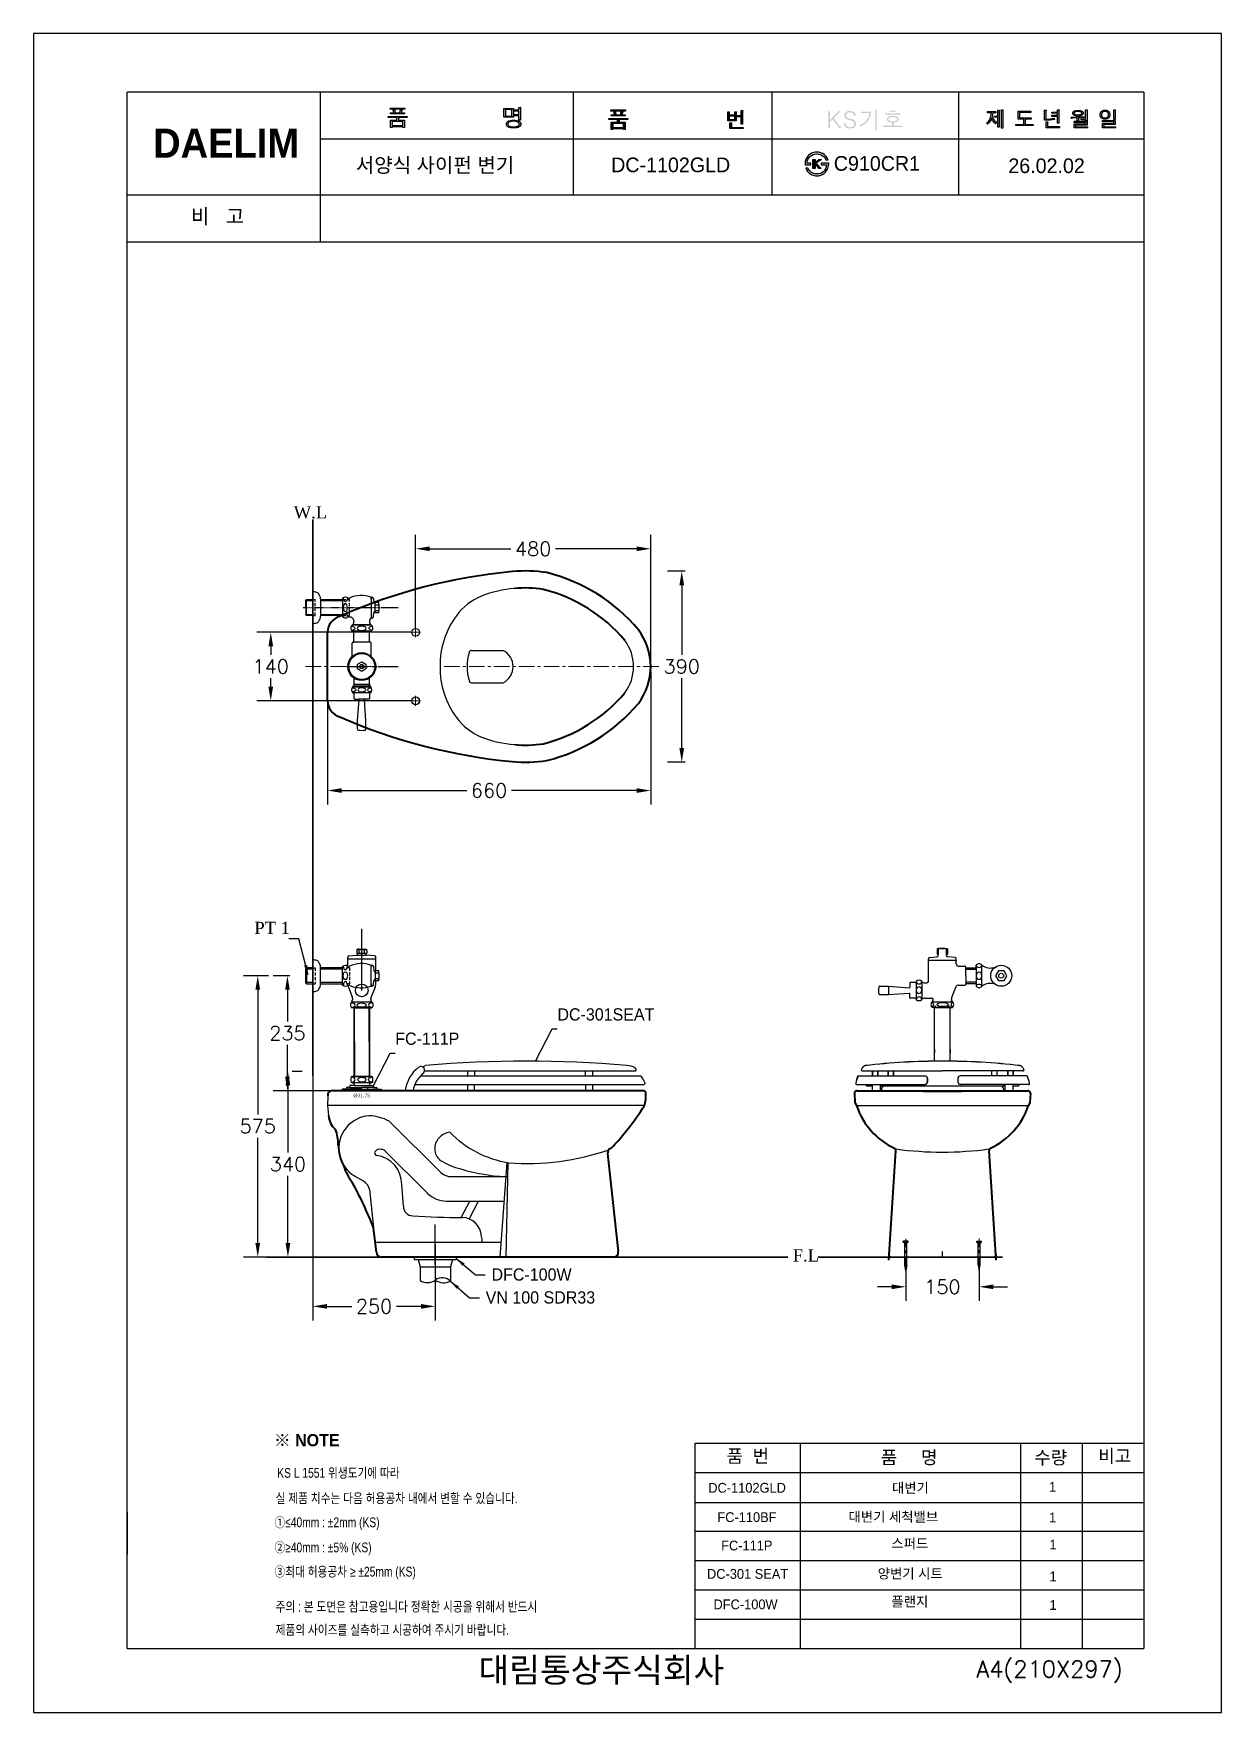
# Model space of a CAD drawing. Extents: x 60782 to 63207, y 58098 to 61529.
import ezdxf
from ezdxf.lldxf.tags import DXFTag

# ---------------------------------------------------------------- set-up
doc = ezdxf.new("R2010")
doc.units = 0
doc.header["$MEASUREMENT"] = 0
for name, pattern in [('CENTER', [50.8, 31.75, -6.35, 6.35, -6.35]), ('CENTERX2', [4, 2.5, -0.5, 0.5, -0.5]), ('HIDDEN', [9.525, 6.35, -3.175]), ('JIS_02_1.0', [2, 1, -1])]:
    doc.linetypes.add(name, pattern=pattern)
doc.layers.get('0').update_dxf_attribs({"linetype": 'CONTINUOUS'})
doc.layers.get('Defpoints').update_dxf_attribs({"linetype": 'CONTINUOUS'})
for name, color, linetype in [('2', 2, 'CONTINUOUS'), ('ASHADE', 7, 'CONTINUOUS'), ('CL', 2, 'CENTER'), ('D', 2, 'CONTINUOUS'), ('DEFAULT', 7, 'CONTINUOUS'), ('Dim', 4, 'CONTINUOUS'), ('HIDDEN', 3, 'HIDDEN'), ('LINE', 7, 'CONTINUOUS'), ('LINE @ 1 VP1', 7, 'CONTINUOUS'), ('LINE @ 1 VPModel', 7, 'CONTINUOUS'), ('MAIN', 7, 'CONTINUOUS'), ('YA', 7, 'CONTINUOUS')]:
    doc.layers.add(name, color=color, linetype=linetype)
for name, color, linetype, lineweight in [('AM_6', 2, 'CONTINUOUS', 30), ('CEN', 1, 'CENTER', 5), ('DWG', 7, 'CONTINUOUS', 25), ('OUTLINE', 11, 'CONTINUOUS', 40), ('Y', 202, 'CONTINUOUS', 35)]:
    doc.layers.add(name, color=color, linetype=linetype, lineweight=lineweight)
doc.styles.add('h', font='', dxfattribs={"height": 30})
doc.styles.add('MtXpl_', font='')
doc.styles.get("Standard").update_dxf_attribs({"font": 'txt.shx', "bigfont": 'ghs.shx'})
doc.styles.add('STYLE2', font='dutch.ttf', dxfattribs={"height": 25})
doc.styles.add('굴림', font='', dxfattribs={"height": 3.2})
doc.styles.add('스타일1', font='txt.shx', dxfattribs={"bigfont": 'ghs.shx'})
doc.styles.get('h').set_extended_font_data('Haansoft Batang')
doc.styles.get('MtXpl_').set_extended_font_data('Gulim', bold=True)
doc.styles.get('굴림').set_extended_font_data('Gulim')
tags = doc.linetypes.add('Amconstr', pattern=[9999, 9999, 0]).pattern_tags.tags
tags[6:7] = [DXFTag(74, 4), DXFTag(75, 0), DXFTag(340, '0'), DXFTag(46, 1.0), DXFTag(50, 0.0), DXFTag(44, 0.0), DXFTag(45, 0.0)]
tags[4:5] = [DXFTag(74, 4), DXFTag(75, 0), DXFTag(340, '0'), DXFTag(46, 1.0), DXFTag(50, 0.0), DXFTag(44, 0.0), DXFTag(45, 0.0)]
doc.dimstyles.new('SERIM', dxfattribs={"dimscale": 10, "dimtxt": 3, "dimasz": 2, "dimexe": 1, "dimexo": 1.5, "dimgap": 1, "dimtad": 1, "dimtoh": 1, "dimdec": 0, "dimdsep": 46, "dimtxsty": 'h', "dimcen": -0.3, "dimclrt": 2, "dimadec": 0, "dimazin": 0, "dimtfac": 1, "dimtdec": 0, "dimtmove": 1, "dimatfit": 3, "dimfxl": 0, "dimtolj": 1, "dimtzin": 0, "dimarcsym": 0})
doc.dimstyles.get("Standard").update_dxf_attribs({"dimtxt": 0.18, "dimasz": 0.18, "dimexe": 0.18, "dimexo": 0.0625, "dimgap": 0.09, "dimtad": 0, "dimtih": 1, "dimtoh": 1, "dimdec": 4, "dimzin": 0, "dimdsep": 46, "dimtxsty": 'Standard', "dimcen": 0.09, "dimadec": 0, "dimazin": 0, "dimtfac": 1, "dimtdec": 4, "dimtofl": 0, "dimtmove": 0, "dimatfit": 0, "dimfxl": 0, "dimtolj": 1, "dimtzin": 0, "dimarcsym": 0})

msp = doc.modelspace()

# ---------------------------------------------------------------- texts
at = {"color": 3, "style": '굴림', "width": 0.8}
for s, p in [('KS L 1551 위생도기에 따라', (61279.3, 58577.8)), ('실 제품 치수는 다음 허용공차 내에서 변할 수 있습니다.', (61275.9, 58526.1)), ('①≤40mm : ±2mm (KS)', (61273.6, 58476.8)), ('②≥40mm : ±5%%% (KS)', (61273.6, 58425.5)), ('③최대 허용공차 ≥ ±25mm (KS)', (61273.6, 58376))]:
    msp.add_text(s, height=20, dxfattribs=at).set_placement(p)
at = {"color": 1, "style": '굴림', "width": 0.8}
for s, p in [('주의 : 본 도면은 참고용입니다 정확한 시공을 위해서 반드시', (61275.9, 58304.5)), ('제품의 사이즈를 실측하고 시공하여 주시기 바랍니다.', (61275.9, 58257.1))]:
    msp.add_text(s, height=20, dxfattribs=at).set_placement(p)
at = {"layer": '2', "style": 'MtXpl_'}
msp.add_text('※ NOTE', height=25, dxfattribs=at).set_placement((61272.5, 58642.1))
at = {"layer": 'AM_6', "color": 0, "char_height": 25, "attachment_point": 1, "style": 'STYLE2'}
for s, insert, width in [('W.L', (61312.8, 60563), 80.504), ('F.L', (62332, 59044.6), 72.637)]:
    msp.add_mtext(s, dxfattribs=dict(at, insert=insert, width=width))
at = {"layer": 'AM_6', "color": 0, "char_height": 25}
for s, insert, attachment_point, style in [('PT 1', (61304.9, 59701.5), 6, 'STYLE2'), ('{\\fGulim|b0|i0|c129|p50;DC-301SEAT}', (61851.3, 59524.4), 4, 'h'), ('{\\fGulim|b0|i0|c129|p50;FC-111P}', (61520.2, 59474.8), 4, 'h')]:
    msp.add_mtext(s, dxfattribs=dict(at, insert=insert, attachment_point=attachment_point, style=style))
at = {"layer": 'AM_6', "color": 0, "char_height": 25, "attachment_point": 4}
for s, insert in [('{\\fGulim|b0|i0|c129|p50;DFC-100W}', (61716.8, 58992.9)), ('{\\fGulim|b0|i0|c129|p50;VN 100 SDR33}', (61704.8, 58946.1))]:
    msp.add_mtext(s, dxfattribs=dict(at, insert=insert))
at = {"layer": 'Dim', "color": 0, "attachment_point": 1}
for s, insert, char_height, width, style in [('{\\fGulim|b0|i0|c129|p50;서양식} {\\fGulim|b0|i0|c129|p50;사이펀} {\\fGulim|b0|i0|c129|p50;변기}', (61439.6, 61274.9), 30, 440.819, 'h'), ('DC-1102GLD', (61961.1, 61275.4), 30, 639, 'h'), ('C910CR1', (62415.7, 61278.4), 30, 639, 'h'), ('26.02.02', (62772.1, 61273.6), 30, 639, 'h'), ('{\\fGulim|b0|i0|c129|p50;DC-1102GLD}', (62159.4, 58567.3), 20, 132.31, '스타일1'), ('{\\fGulim|b0|i0|c129|p50; 대변기}', (62527.2, 58567.1), 20, 530.718, '스타일1'), ('{\\fGulim|b0|i0|c129|p50;FC-110BF}', (62178, 58507.3), 20, 132.31, '스타일1'), ('{\\fGulim|b0|i0|c129|p50;              대변기 세척밸브}', (62344.1, 58508), 20, 530.718, '스타일1'), ('{\\fGulim|b0|i0|c129|p50; 스퍼드}', (62526, 58453.7), 20, 530.718, '스타일1'), ('{\\fGulim|b0|i0|c129|p50;FC-111P}', (62185.7, 58449.3), 20, 132.31, '스타일1'), ('{\\fGulim|b0|i0|c129|p50;DC-301 SEAT}', (62156.8, 58391.3), 20, 212.551, '스타일1'), ('{\\fGulim|b0|i0|c129|p50;양변기 시트}', (62505.4, 58392), 20, 212, '스타일1'), ('{\\fGulim|b0|i0|c129|p50;DFC-100W}', (62170.1, 58329.1), 20, 132.31, '스타일1'), ('{\\fGulim|b0|i0|c129|p50; 플랜지}', (62526, 58334.8), 20, 530.718, '스타일1'), ('{\\fGulim|b0|i0|c129|p50;       대림통상주식회사\\P}', (61563, 58210), 50, 1090, '스타일1')]:
    msp.add_mtext(s, dxfattribs=dict(at, insert=insert, char_height=char_height, width=width, style=style))
for s, insert, char_height, style in [('{\\fGulim|b0|i0|c129|p50;비}   {\\fGulim|b0|i0|c129|p50;고}', (61103, 61170.3), 30, 'h'), ('{\\fGulim|b0|i0|c129|p50;품  번}', (62196.8, 58635.6), 26.746, '스타일1'), ('{\\fGulim|b0|i0|c129|p50;품     명}', (62511.7, 58632.7), 26.746, '스타일1'), ('{\\fGulim|b0|i0|c129|p50;수량}', (62825.2, 58632.4), 26.746, '스타일1'), ('{\\fGulim|b0|i0|c129|p50;비고}', (62955.8, 58635.6), 26.746, '스타일1'), ('{\\fGulim|b0|i0|c129|p50;1\\P}', (62855.2, 58569.3), 20, '스타일1'), ('{\\fGulim|b0|i0|c129|p50;1\\P}', (62855.2, 58506.7), 20, '스타일1'), ('{\\fGulim|b0|i0|c129|p50;1\\P}', (62856.1, 58451.3), 20, '스타일1'), ('{\\fGulim|b0|i0|c129|p50;1\\P}', (62856.2, 58386.3), 20, '스타일1'), ('{\\fGulim|b0|i0|c129|p50;1\\P}', (62856.2, 58327.9), 20, '스타일1')]:
    msp.add_mtext(s, dxfattribs=dict(at, insert=insert, char_height=char_height, style=style))
at = {"layer": 'DWG', "color": 0, "lineweight": 30, "insert": (61451.8, 59359), "char_height": 3.75, "attachment_point": 5}
msp.add_mtext('{\\fRomantic|b0|i0|c2|p2;\\H2x;%%C31.75}', dxfattribs=at)
at = {"layer": 'YA', "color": 7}
msp.add_text('A4(210X297)', height=33.819, dxfattribs=at).set_placement((62707, 58170))
at = {"layer": 'YA', "color": 7, "insert": (61025.8, 61334.6), "char_height": 59.437, "width": 290.871, "attachment_point": 1, "style": 'h'}
msp.add_mtext('{\\fHYGraphic-Medium|b1|i0|c129|p18;DAELIM}', dxfattribs=at)

# ---------------------------------------------------------------- blocks, each defined once
blk = doc.blocks.new('*D6')
at = {"layer": 'Defpoints', "color": 0}
for p in [(61315.1, 59603.6), (61300, 59368.7), (61399, 59368.7)]:
    blk.add_point(p, dxfattribs=at)
at = {"layer": 'Dim', "color": 0, "lineweight": -2}
for p, q in [((61305.1, 59603.6), (61271.2, 59603.6)), ((61300, 59574.8), (61300, 59510.1)), ((61300, 59397.5), (61300, 59462.1)), ((61389, 59368.7), (61271.2, 59368.7))]:
    blk.add_line(p, q, dxfattribs=at)
at = {"layer": 'Dim', "color": 0}
for points in [[(61295.2, 59574.8), (61304.8, 59574.8), (61300, 59603.6)], [(61295.2, 59397.5), (61304.8, 59397.5), (61300, 59368.7)]]:
    blk.add_solid(points, dxfattribs=at)
at = {"layer": 'Dim', "color": 0, "insert": (61300, 59486.1), "char_height": 28.8, "attachment_point": 5}
blk.add_mtext('\\A1;235', dxfattribs=at)
blk = doc.blocks.new('*D7')
at = {"layer": 'Defpoints', "color": 0}
for p in [(61300, 59408.7), (61300, 59028.7), (61301, 59028.7)]:
    blk.add_point(p, dxfattribs=at)
at = {"layer": 'Dim', "color": 0, "lineweight": -2}
for p, q in [((61301, 59379.9), (61301, 59242.7)), ((61310, 59408.7), (61329.8, 59408.7)), ((61301, 59057.5), (61301, 59194.7)), ((61310, 59028.7), (61329.8, 59028.7))]:
    blk.add_line(p, q, dxfattribs=at)
at = {"layer": 'Dim', "color": 0}
for points in [[(61296.2, 59379.9), (61305.8, 59379.9), (61301, 59408.7)], [(61296.2, 59057.5), (61305.8, 59057.5), (61301, 59028.7)]]:
    blk.add_solid(points, dxfattribs=at)
at = {"layer": 'Dim', "color": 0, "insert": (61301, 59218.7), "char_height": 28.8, "attachment_point": 5}
blk.add_mtext('\\A1;340', dxfattribs=at)
blk = doc.blocks.new('*D8')
at = {"layer": 'Defpoints', "color": 0}
for p in [(61271.2, 59603.6), (61239.4, 59028.7), (61271.2, 59028.7)]:
    blk.add_point(p, dxfattribs=at)
at = {"layer": 'Dim', "color": 0, "lineweight": -2}
for p, q in [((61261.2, 59603.6), (61210.6, 59603.6)), ((61239.4, 59574.8), (61239.4, 59320.1)), ((61239.4, 59057.5), (61239.4, 59272.1)), ((61261.2, 59028.7), (61210.6, 59028.7))]:
    blk.add_line(p, q, dxfattribs=at)
at = {"layer": 'Dim', "color": 0}
for points in [[(61234.6, 59574.8), (61244.2, 59574.8), (61239.4, 59603.6)], [(61234.6, 59057.5), (61244.2, 59057.5), (61239.4, 59028.7)]]:
    blk.add_solid(points, dxfattribs=at)
at = {"layer": 'Dim', "color": 0, "insert": (61239.4, 59296.1), "char_height": 28.8, "attachment_point": 5}
blk.add_mtext('\\A1;575', dxfattribs=at)
blk = doc.blocks.new('*D9')
at = {"layer": 'Defpoints', "color": 0}
for p in [(61351.8, 59499.9), (61601.8, 59063.7), (61601.8, 58928)]:
    blk.add_point(p, dxfattribs=at)
at = {"layer": 'Dim', "color": 0, "lineweight": -2}
for p, q in [((61351.8, 59489.9), (61351.8, 58899.2)), ((61601.8, 59053.7), (61601.8, 58899.2)), ((61380.6, 58928), (61431.2, 58928)), ((61573, 58928), (61522.4, 58928))]:
    blk.add_line(p, q, dxfattribs=at)
at = {"layer": 'Dim', "color": 0}
for points in [[(61380.6, 58932.8), (61380.6, 58923.2), (61351.8, 58928)], [(61573, 58932.8), (61573, 58923.2), (61601.8, 58928)]]:
    blk.add_solid(points, dxfattribs=at)
at = {"layer": 'Dim', "color": 0, "insert": (61476.8, 58928), "char_height": 28.8, "attachment_point": 5}
blk.add_mtext('\\A1;250', dxfattribs=at)
blk = doc.blocks.new('*D10')
at = {"layer": 'Defpoints', "color": 0}
for p in [(62562.6, 59028.7), (62712.6, 59028.7), (62712.6, 58968)]:
    blk.add_point(p, dxfattribs=at)
at = {"layer": 'Dim', "color": 0, "lineweight": -2}
for p, q in [((62562.6, 59018.7), (62562.6, 58939.2)), ((62712.6, 59018.7), (62712.6, 58939.2)), ((62533.8, 58968), (62505, 58968)), ((62741.4, 58968), (62770.2, 58968))]:
    blk.add_line(p, q, dxfattribs=at)
at = {"layer": 'Dim', "color": 0}
for points in [[(62533.8, 58972.8), (62533.8, 58963.2), (62562.6, 58968)], [(62741.4, 58972.8), (62741.4, 58963.2), (62712.6, 58968)]]:
    blk.add_solid(points, dxfattribs=at)
at = {"layer": 'Dim', "color": 0, "insert": (62637.6, 58968), "char_height": 28.8, "attachment_point": 5}
blk.add_mtext('\\A1;150', dxfattribs=at)
blk = doc.blocks.new('*D54')
at = {"layer": 'Defpoints', "color": 0}
for p in [(62041.8, 60476), (61561.8, 60305.3), (62041.8, 60235.3)]:
    blk.add_point(p, dxfattribs=at)
at = {"layer": 'Dim', "color": 0, "lineweight": -2}
for p, q in [((61561.8, 60315.3), (61561.8, 60504.8)), ((62041.8, 60245.3), (62041.8, 60504.8)), ((61590.6, 60476), (61756.2, 60476)), ((62013, 60476), (61847.4, 60476))]:
    blk.add_line(p, q, dxfattribs=at)
at = {"layer": 'Dim', "color": 0}
for points in [[(61590.6, 60480.8), (61590.6, 60471.2), (61561.8, 60476)], [(62013, 60480.8), (62013, 60471.2), (62041.8, 60476)]]:
    blk.add_solid(points, dxfattribs=at)
at = {"layer": 'Dim', "color": 0, "insert": (61801.8, 60476), "char_height": 28.8, "attachment_point": 5}
blk.add_mtext('\\A1;480', dxfattribs=at)
blk = doc.blocks.new('*D55')
at = {"layer": 'Defpoints', "color": 0}
for p in [(61381.8, 60235.3), (62041.8, 60235.3), (61381.8, 59982)]:
    blk.add_point(p, dxfattribs=at)
at = {"layer": 'Dim', "color": 0, "lineweight": -2}
for p, q in [((61381.8, 60225.3), (61381.8, 59953.2)), ((62041.8, 60225.3), (62041.8, 59953.2)), ((61410.6, 59982), (61666.2, 59982)), ((62013, 59982), (61757.4, 59982))]:
    blk.add_line(p, q, dxfattribs=at)
at = {"layer": 'Dim', "color": 0}
for points in [[(61410.6, 59986.8), (61410.6, 59977.2), (61381.8, 59982)], [(62013, 59986.8), (62013, 59977.2), (62041.8, 59982)]]:
    blk.add_solid(points, dxfattribs=at)
at = {"layer": 'Dim', "color": 0, "insert": (61711.8, 59982), "char_height": 28.8, "attachment_point": 5}
blk.add_mtext('\\A1;660', dxfattribs=at)
blk = doc.blocks.new('*D56')
at = {"layer": 'Defpoints', "color": 0}
for p in [(61561.8, 60305.3), (61266, 60165.3), (61561.8, 60165.3)]:
    blk.add_point(p, dxfattribs=at)
at = {"layer": 'Dim', "color": 0, "lineweight": -2}
for p, q in [((61551.8, 60305.3), (61237.2, 60305.3)), ((61266, 60276.5), (61266, 60259.3)), ((61266, 60194.1), (61266, 60211.3)), ((61551.8, 60165.3), (61237.2, 60165.3))]:
    blk.add_line(p, q, dxfattribs=at)
at = {"layer": 'Dim', "color": 0}
for points in [[(61261.2, 60276.5), (61270.8, 60276.5), (61266, 60305.3)], [(61261.2, 60194.1), (61270.8, 60194.1), (61266, 60165.3)]]:
    blk.add_solid(points, dxfattribs=at)
at = {"layer": 'Dim', "color": 0, "insert": (61266, 60235.3), "char_height": 28.8, "attachment_point": 5}
blk.add_mtext('\\A1;140', dxfattribs=at)
blk = doc.blocks.new('*D53')
at = {"layer": 'Defpoints', "color": 0}
for p in [(62122.3, 60430.4), (62105.2, 60040.2), (62122.3, 60040.2)]:
    blk.add_point(p, dxfattribs=at)
at = {"layer": 'Dim', "color": 0, "lineweight": -2}
for p, q in [((62112.3, 60430.4), (62076.4, 60430.4)), ((62105.2, 60401.6), (62105.2, 60259.3)), ((62105.2, 60069), (62105.2, 60211.3)), ((62112.3, 60040.2), (62076.4, 60040.2))]:
    blk.add_line(p, q, dxfattribs=at)
at = {"layer": 'Dim', "color": 0}
for points in [[(62100.4, 60401.6), (62110, 60401.6), (62105.2, 60430.4)], [(62100.4, 60069), (62110, 60069), (62105.2, 60040.2)]]:
    blk.add_solid(points, dxfattribs=at)
at = {"layer": 'Dim', "color": 0, "insert": (62105.2, 60235.3), "char_height": 28.8, "attachment_point": 5}
blk.add_mtext('\\A1;390', dxfattribs=at)
blk = doc.blocks.new('*U59')
at = {"layer": 'LINE @ 1 VP1', "linetype": 'Amconstr'}
h = blk.add_hatch(color=256, dxfattribs=at)
h.dxf.hatch_style = 1
h.paths.add_polyline_path([(61967.9, 61362.8), (61961.3, 61362.8), (61961.3, 61360.4), (61989.6, 61360.4), (61989.6, 61362.8), (61983, 61362.8), (61984.2, 61367.2), (61984.3, 61367.6), (61984.9, 61368.3), (61985, 61368.4), (61985, 61368.4), (61985, 61368.5), (61985, 61368.5), (61985, 61368.5), (61985, 61368.5), (61985, 61368.6), (61985, 61368.6), (61985, 61368.6), (61985, 61368.6), (61985, 61368.6), (61984.9, 61368.7), (61984.7, 61368.7), (61984, 61368.9), (61981.5, 61369.3), (61980.1, 61362.8), (61970.9, 61362.8), (61969.7, 61367.7), (61969.8, 61368.2), (61970, 61368.5), (61970, 61368.6), (61970, 61368.7), (61970, 61368.7), (61970, 61368.7), (61970, 61368.8), (61970, 61368.8), (61970, 61368.8), (61970, 61368.8), (61970, 61368.9), (61970, 61368.9), (61969.9, 61368.9), (61969.9, 61368.9), (61969.8, 61368.9), (61969.5, 61369), (61968.6, 61369), (61966.5, 61369)])
h.paths.add_polyline_path([(61956, 61355.4), (61956, 61352.9), (61973.9, 61352.9), (61973.9, 61347.4), (61961.3, 61347.4), (61961.3, 61332.6), (61964.5, 61332.6), (61964.5, 61333.9), (61986.5, 61333.9), (61986.5, 61332.6), (61989.7, 61332.6), (61989.7, 61347.4), (61977.1, 61347.4), (61977.1, 61352.9), (61995, 61352.9), (61995, 61355.4)])
h.paths.add_polyline_path([(61986.5, 61344.8), (61986.5, 61336.5), (61964.5, 61336.5), (61964.5, 61344.8)], flags=16)
at = {"layer": 'LINE @ 1 VPModel', "linetype": 'Amconstr'}
h = blk.add_hatch(color=256, dxfattribs=at)
h.dxf.hatch_style = 1
h.paths.add_polyline_path([(61967.9, 61362.8), (61961.3, 61362.8), (61961.3, 61360.4), (61989.6, 61360.4), (61989.6, 61362.8), (61983, 61362.8), (61984.2, 61367.2), (61984.3, 61367.6), (61984.9, 61368.3), (61985, 61368.4), (61985, 61368.4), (61985, 61368.5), (61985, 61368.5), (61985, 61368.5), (61985, 61368.5), (61985, 61368.6), (61985, 61368.6), (61985, 61368.6), (61985, 61368.6), (61985, 61368.6), (61984.9, 61368.7), (61984.7, 61368.7), (61984, 61368.9), (61981.5, 61369.3), (61980.1, 61362.8), (61970.9, 61362.8), (61969.7, 61367.7), (61969.8, 61368.2), (61970, 61368.5), (61970, 61368.6), (61970, 61368.7), (61970, 61368.7), (61970, 61368.7), (61970, 61368.8), (61970, 61368.8), (61970, 61368.8), (61970, 61368.8), (61970, 61368.9), (61970, 61368.9), (61969.9, 61368.9), (61969.9, 61368.9), (61969.8, 61368.9), (61969.5, 61369), (61968.6, 61369), (61966.5, 61369)])
h.paths.add_polyline_path([(61956, 61355.4), (61956, 61352.9), (61973.9, 61352.9), (61973.9, 61347.4), (61961.3, 61347.4), (61961.3, 61332.6), (61964.5, 61332.6), (61964.5, 61333.9), (61986.5, 61333.9), (61986.5, 61332.6), (61989.7, 61332.6), (61989.7, 61347.4), (61977.1, 61347.4), (61977.1, 61352.9), (61995, 61352.9), (61995, 61355.4)])
h.paths.add_polyline_path([(61986.5, 61344.8), (61986.5, 61336.5), (61964.5, 61336.5), (61964.5, 61344.8)], flags=16)
blk = doc.blocks.new('*U60')
at = {"layer": 'LINE @ 1 VP1', "linetype": 'Amconstr'}
h = blk.add_hatch(color=256, dxfattribs=at)
h.dxf.hatch_style = 1
h.paths.add_polyline_path([(61990.3, 61372.6), (61960.7, 61372.6), (61960.7, 61370.2), (61990.3, 61370.2)])
at = {"layer": 'LINE @ 1 VPModel', "linetype": 'Amconstr'}
h = blk.add_hatch(color=256, dxfattribs=at)
h.dxf.hatch_style = 1
h.paths.add_polyline_path([(61990.3, 61372.6), (61960.7, 61372.6), (61960.7, 61370.2), (61990.3, 61370.2)])
blk = doc.blocks.new('*U61')
at = {"layer": 'LINE @ 1 VP1', "linetype": 'Amconstr'}
h = blk.add_hatch(color=256, dxfattribs=at)
h.dxf.hatch_style = 1
h.paths.add_polyline_path([(62216.5, 61367.5), (62216.5, 61367.9), (62216.7, 61368.3), (62216.8, 61368.4), (62216.8, 61368.5), (62216.8, 61368.6), (62216.8, 61368.7), (62216.8, 61368.7), (62216.8, 61368.7), (62216.8, 61368.7), (62216.8, 61368.8), (62216.8, 61368.8), (62216.8, 61368.8), (62216.7, 61368.8), (62216.7, 61368.8), (62216.6, 61368.9), (62216.5, 61368.9), (62216.3, 61369), (62215.5, 61369), (62213.6, 61369), (62213.6, 61362.4), (62201.7, 61362.4), (62201.7, 61367.7), (62201.8, 61368.1), (62202, 61368.4), (62202.1, 61368.6), (62202.1, 61368.6), (62202.1, 61368.7), (62202.2, 61368.7), (62202.2, 61368.8), (62202.2, 61368.8), (62202.2, 61368.8), (62202.2, 61368.8), (62202.1, 61368.8), (62202.1, 61368.9), (62202.1, 61368.9), (62202.1, 61368.9), (62202.1, 61368.9), (62202.1, 61368.9), (62202, 61368.9), (62201.8, 61369), (62201.1, 61369), (62199, 61369), (62199, 61350.6), (62216.5, 61350.6), (62216.5, 61358.7), (62226.8, 61358.7), (62226.8, 61343.5), (62229.6, 61343.5), (62229.6, 61369.8), (62229.7, 61370.2), (62229.9, 61370.5), (62229.9, 61370.7), (62230, 61370.9), (62230, 61370.9), (62230, 61371), (62230, 61371), (62230, 61371), (62230, 61371), (62230, 61371.1), (62229.9, 61371.1), (62229.9, 61371.1), (62229.9, 61371.2), (62229.9, 61371.2), (62229.8, 61371.2), (62229.7, 61371.2), (62229.5, 61371.3), (62229.1, 61371.3), (62226.8, 61371.3), (62226.8, 61361), (62216.5, 61361)])
h.paths.add_polyline_path([(62213.6, 61360.1), (62213.6, 61352.8), (62201.7, 61352.8), (62201.7, 61360.1)], flags=16)
h.paths.add_polyline_path([(62206.8, 61346), (62206.7, 61345.8), (62206.5, 61345.5), (62206.5, 61345.2), (62206.5, 61336.9), (62230.5, 61336.9), (62230.5, 61334.6), (62203.7, 61334.6), (62203.7, 61346.4), (62205.8, 61346.4), (62206.5, 61346.4), (62206.6, 61346.3), (62206.8, 61346.3), (62206.8, 61346.2), (62206.8, 61346.1)])
at = {"layer": 'LINE @ 1 VPModel', "linetype": 'Amconstr'}
h = blk.add_hatch(color=256, dxfattribs=at)
h.dxf.hatch_style = 1
h.paths.add_polyline_path([(62216.5, 61367.5), (62216.5, 61367.9), (62216.7, 61368.3), (62216.8, 61368.4), (62216.8, 61368.5), (62216.8, 61368.6), (62216.8, 61368.7), (62216.8, 61368.7), (62216.8, 61368.7), (62216.8, 61368.7), (62216.8, 61368.8), (62216.8, 61368.8), (62216.8, 61368.8), (62216.7, 61368.8), (62216.7, 61368.8), (62216.6, 61368.9), (62216.5, 61368.9), (62216.3, 61369), (62215.5, 61369), (62213.6, 61369), (62213.6, 61362.4), (62201.7, 61362.4), (62201.7, 61367.7), (62201.8, 61368.1), (62202, 61368.4), (62202.1, 61368.6), (62202.1, 61368.6), (62202.1, 61368.7), (62202.2, 61368.7), (62202.2, 61368.8), (62202.2, 61368.8), (62202.2, 61368.8), (62202.2, 61368.8), (62202.1, 61368.8), (62202.1, 61368.9), (62202.1, 61368.9), (62202.1, 61368.9), (62202.1, 61368.9), (62202.1, 61368.9), (62202, 61368.9), (62201.8, 61369), (62201.1, 61369), (62199, 61369), (62199, 61350.6), (62216.5, 61350.6), (62216.5, 61358.7), (62226.8, 61358.7), (62226.8, 61343.5), (62229.6, 61343.5), (62229.6, 61369.8), (62229.7, 61370.2), (62229.9, 61370.5), (62229.9, 61370.7), (62230, 61370.9), (62230, 61370.9), (62230, 61371), (62230, 61371), (62230, 61371), (62230, 61371), (62230, 61371.1), (62229.9, 61371.1), (62229.9, 61371.1), (62229.9, 61371.2), (62229.9, 61371.2), (62229.8, 61371.2), (62229.7, 61371.2), (62229.5, 61371.3), (62229.1, 61371.3), (62226.8, 61371.3), (62226.8, 61361), (62216.5, 61361)])
h.paths.add_polyline_path([(62213.6, 61360.1), (62213.6, 61352.8), (62201.7, 61352.8), (62201.7, 61360.1)], flags=16)
h.paths.add_polyline_path([(62206.8, 61346), (62206.7, 61345.8), (62206.5, 61345.5), (62206.5, 61345.2), (62206.5, 61336.9), (62230.5, 61336.9), (62230.5, 61334.6), (62203.7, 61334.6), (62203.7, 61346.4), (62205.8, 61346.4), (62206.5, 61346.4), (62206.6, 61346.3), (62206.8, 61346.3), (62206.8, 61346.2), (62206.8, 61346.1)])
blk = doc.blocks.new('*U62')
at = {"layer": 'LINE @ 1 VP1', "linetype": 'Amconstr'}
h = blk.add_hatch(color=256, dxfattribs=at)
h.dxf.hatch_style = 1
h.paths.add_polyline_path([(62415.4, 61355.5), (62429.1, 61369.6), (62425.1, 61369.6), (62407.6, 61351.6), (62407.6, 61369.6), (62404.5, 61369.6), (62404.5, 61335.7), (62407.6, 61335.7), (62407.6, 61347.6), (62413.2, 61353.4), (62426.9, 61335.7), (62430.8, 61335.7)])
h.paths.add_polyline_path([(62441.7, 61357.9), (62441.4, 61358.3), (62441.2, 61358.7), (62441, 61359.2), (62440.9, 61359.7), (62440.8, 61360.2), (62440.7, 61361.3), (62440.7, 61362), (62440.8, 61362.8), (62441, 61363.4), (62441.2, 61364), (62441.5, 61364.6), (62441.8, 61365.1), (62442.2, 61365.6), (62442.7, 61366.1), (62443.2, 61366.4), (62443.8, 61366.8), (62444.5, 61367.1), (62445.2, 61367.3), (62446.7, 61367.6), (62448.5, 61367.7), (62450.3, 61367.6), (62452, 61367.2), (62452.7, 61367), (62453.4, 61366.6), (62454, 61366.2), (62454.6, 61365.8), (62455.1, 61365.3), (62455.6, 61364.7), (62455.9, 61364.1), (62456.2, 61363.4), (62456.5, 61362.7), (62456.7, 61361.9), (62456.8, 61360.2), (62460.1, 61360.2), (62459.9, 61362.5), (62459.6, 61363.5), (62459.3, 61364.5), (62458.8, 61365.4), (62458.3, 61366.3), (62457.7, 61367.1), (62457, 61367.8), (62456.2, 61368.4), (62455.4, 61368.9), (62454.4, 61369.4), (62453.4, 61369.8), (62451.2, 61370.3), (62448.6, 61370.5), (62446.2, 61370.3), (62444, 61369.8), (62443, 61369.5), (62442, 61369.1), (62441.2, 61368.6), (62440.4, 61368), (62439.7, 61367.3), (62439.1, 61366.6), (62438.6, 61365.9), (62438.2, 61365.1), (62437.8, 61364.2), (62437.6, 61363.3), (62437.5, 61362.4), (62437.4, 61361.4), (62437.6, 61359.5), (62437.7, 61358.7), (62438, 61357.9), (62438.3, 61357.1), (62438.7, 61356.5), (62439.2, 61355.9), (62439.7, 61355.3), (62440.3, 61354.9), (62440.9, 61354.4), (62442.5, 61353.6), (62446.7, 61352.1), (62449.9, 61351.3), (62453.7, 61350.2), (62455, 61349.6), (62455.5, 61349.2), (62456, 61348.9), (62456.4, 61348.5), (62456.8, 61348), (62457.1, 61347.5), (62457.4, 61346.9), (62457.6, 61346.3), (62457.8, 61345.6), (62457.9, 61344.1), (62457.8, 61343.4), (62457.7, 61342.7), (62457.6, 61342), (62457.3, 61341.4), (62457, 61340.8), (62456.6, 61340.3), (62456.1, 61339.8), (62455.6, 61339.3), (62455, 61338.9), (62454.4, 61338.5), (62453.7, 61338.2), (62452.9, 61337.9), (62451.3, 61337.6), (62449.4, 61337.4), (62447.2, 61337.6), (62445.3, 61338), (62444.5, 61338.3), (62443.7, 61338.7), (62443, 61339.2), (62442.3, 61339.7), (62441.8, 61340.3), (62441.3, 61340.9), (62440.8, 61341.6), (62440.5, 61342.4), (62440.2, 61343.2), (62440, 61344), (62439.9, 61345.9), (62436.7, 61345.9), (62436.7, 61345.7), (62436.9, 61343.2), (62437.1, 61342.1), (62437.5, 61341), (62437.9, 61340), (62438.5, 61339.1), (62439.1, 61338.3), (62439.9, 61337.5), (62440.8, 61336.9), (62441.7, 61336.3), (62442.8, 61335.8), (62443.9, 61335.4), (62446.5, 61334.9), (62449.4, 61334.7), (62451.9, 61334.9), (62454.2, 61335.4), (62455.2, 61335.7), (62456.2, 61336.2), (62457.1, 61336.7), (62457.9, 61337.4), (62458.6, 61338.1), (62459.2, 61338.8), (62459.8, 61339.6), (62460.2, 61340.5), (62460.6, 61341.4), (62460.8, 61342.4), (62461, 61343.4), (62461, 61344.5), (62460.8, 61346.4), (62460.6, 61347.3), (62460.4, 61348.1), (62460, 61348.9), (62459.6, 61349.6), (62459, 61350.3), (62458.4, 61350.9), (62457.8, 61351.4), (62457, 61352), (62455.2, 61352.9), (62453, 61353.8), (62450.4, 61354.5), (62446.4, 61355.5), (62445, 61355.9), (62443.8, 61356.4), (62442.8, 61356.9), (62442.4, 61357.2), (62442, 61357.6)])
h.paths.add_polyline_path([(62491, 61363.4), (62491.8, 61369), (62471.1, 61369), (62471.1, 61366.5), (62488.4, 61366.5), (62487.7, 61362), (62486.4, 61358), (62484.5, 61354.2), (62482, 61350.7), (62479.2, 61347.9), (62476, 61345.5), (62472.5, 61343.5), (62468.6, 61341.9), (62470.7, 61339.3), (62475, 61341.4), (62478.8, 61343.9), (62482.1, 61346.6), (62484.9, 61349.7), (62487.5, 61353.7), (62489.5, 61358.3)])
h.paths.add_polyline_path([(62503.4, 61371.6), (62503.5, 61372.1), (62503.7, 61372.5), (62503.8, 61372.7), (62503.9, 61372.8), (62503.9, 61372.9), (62503.9, 61373), (62503.9, 61373), (62503.9, 61373), (62503.9, 61373), (62503.9, 61373), (62503.9, 61373.1), (62503.9, 61373.1), (62503.9, 61373.1), (62503.8, 61373.1), (62503.8, 61373.1), (62503.8, 61373.1), (62503.7, 61373.2), (62503.4, 61373.2), (62502.5, 61373.3), (62500.3, 61373.3), (62500.3, 61331.9), (62503.4, 61331.9)])
h.paths.add_polyline_path([(62542.8, 61371.5), (62529.4, 61371.5), (62529.4, 61369.1), (62542.8, 61369.1)])
h.paths.add_polyline_path([(62551.8, 61365.5), (62520.5, 61365.5), (62520.5, 61363.1), (62551.8, 61363.1)])
h.paths.add_polyline_path([(62545.1, 61358.5), (62544.3, 61359), (62543.4, 61359.4), (62541.3, 61360), (62538.9, 61360.4), (62536.2, 61360.5), (62533.4, 61360.4), (62531, 61360), (62528.9, 61359.4), (62528, 61359), (62527.2, 61358.5), (62526.5, 61358), (62525.9, 61357.5), (62525.4, 61356.9), (62525, 61356.3), (62524.7, 61355.7), (62524.5, 61355), (62524.4, 61354.3), (62524.3, 61353.5), (62524.4, 61352.9), (62524.5, 61352.2), (62524.7, 61351.6), (62524.9, 61351), (62525.3, 61350.4), (62525.7, 61349.9), (62526.2, 61349.4), (62526.8, 61348.9), (62527.5, 61348.5), (62528.3, 61348.1), (62530.1, 61347.4), (62532.2, 61347), (62534.6, 61346.7), (62534.6, 61340.3), (62516.6, 61340.3), (62516.6, 61337.8), (62555.7, 61337.8), (62555.7, 61340.3), (62537.7, 61340.3), (62537.7, 61346.7), (62540.1, 61347), (62542.2, 61347.4), (62544, 61348.1), (62544.8, 61348.5), (62545.5, 61348.9), (62546.1, 61349.4), (62546.6, 61349.9), (62547, 61350.4), (62547.4, 61351), (62547.6, 61351.6), (62547.8, 61352.2), (62547.9, 61352.9), (62548, 61353.5), (62547.9, 61354.3), (62547.8, 61355), (62547.6, 61355.7), (62547.3, 61356.3), (62546.9, 61356.9), (62546.4, 61357.5), (62545.8, 61358)])
h.paths.add_polyline_path([(62532.2, 61357.8), (62534, 61358.1), (62536.2, 61358.1), (62538.3, 61358.1), (62540.1, 61357.8), (62541.6, 61357.5), (62542.3, 61357.2), (62542.9, 61356.9), (62543.4, 61356.6), (62543.8, 61356.3), (62544.2, 61355.9), (62544.5, 61355.5), (62544.7, 61355.1), (62544.9, 61354.6), (62545, 61354.1), (62545, 61353.6), (62545, 61353), (62544.9, 61352.6), (62544.7, 61352.1), (62544.5, 61351.7), (62544.2, 61351.3), (62543.8, 61350.9), (62543.4, 61350.5), (62542.9, 61350.2), (62542.3, 61349.9), (62541.6, 61349.7), (62540, 61349.3), (62538.2, 61349.1), (62536.2, 61349), (62534, 61349.1), (62532.2, 61349.3), (62530.6, 61349.7), (62530, 61349.9), (62529.4, 61350.2), (62528.9, 61350.5), (62528.5, 61350.9), (62528.1, 61351.3), (62527.8, 61351.7), (62527.6, 61352.1), (62527.4, 61352.6), (62527.3, 61353), (62527.3, 61353.6), (62527.3, 61354.1), (62527.4, 61354.6), (62527.6, 61355.1), (62527.8, 61355.5), (62528.1, 61355.9), (62528.5, 61356.3), (62528.9, 61356.6), (62529.4, 61356.9), (62530, 61357.2), (62530.6, 61357.5)], flags=16)
h.paths.add_polyline_path([(62746.8, 61369.2), (62729.6, 61369.2), (62729.6, 61366.8), (62737.4, 61366.8), (62737.2, 61363.3), (62736.7, 61359.9), (62735.8, 61356.7), (62734.6, 61353.7), (62733.2, 61351.1), (62731.5, 61348.9), (62729.7, 61347.1), (62727.7, 61345.6), (62729.6, 61343.4), (62732.6, 61346.3), (62735, 61349.5), (62737, 61353.1), (62738.4, 61356.8), (62738.7, 61355.2), (62739.3, 61353.5), (62740.1, 61351.8), (62741.3, 61350), (62743.5, 61347.1), (62746.2, 61344.5), (62748.2, 61346.6), (62746.3, 61348.1), (62744.5, 61349.8), (62743.1, 61351.9), (62741.8, 61354.3), (62740.7, 61357.2), (62740.1, 61360.3), (62739.9, 61363.5), (62740.2, 61366.8), (62746.8, 61366.8)])
h.paths.add_polyline_path([(62753.7, 61370.9), (62753.7, 61371.3), (62753.9, 61371.6), (62754, 61371.8), (62754, 61372), (62754, 61372), (62754, 61372), (62754, 61372.1), (62754, 61372.1), (62754, 61372.1), (62754, 61372.1), (62754, 61372.1), (62754, 61372.2), (62754, 61372.2), (62753.9, 61372.2), (62753.6, 61372.3), (62752.8, 61372.3), (62750.8, 61372.3), (62750.8, 61359.8), (62744.4, 61359.8), (62744.4, 61357.6), (62750.8, 61357.6), (62750.8, 61337.5), (62753.7, 61337.5)])
h.paths.add_polyline_path([(62760.8, 61371.7), (62760.9, 61372), (62761, 61372.3), (62761.1, 61372.5), (62761.2, 61372.6), (62761.2, 61372.7), (62761.2, 61372.7), (62761.2, 61372.8), (62761.2, 61372.8), (62761.2, 61372.8), (62761.1, 61372.8), (62761.1, 61372.8), (62761.1, 61372.8), (62761.1, 61372.9), (62761.1, 61372.9), (62761, 61372.9), (62761, 61372.9), (62760.9, 61372.9), (62760.6, 61373), (62760.2, 61373), (62758, 61373), (62758, 61335.4), (62760.8, 61335.4)])
h.paths.add_polyline_path([(62817.8, 61370), (62792.1, 61370), (62792.1, 61353.9), (62803.5, 61353.9), (62803.5, 61343), (62787.2, 61343), (62787.2, 61340.7), (62822.7, 61340.7), (62822.7, 61343), (62806.4, 61343), (62806.4, 61353.9), (62818.4, 61353.9), (62818.4, 61356.2), (62794.9, 61356.2), (62794.9, 61367.6), (62817.8, 61367.6)])
h.paths.add_polyline_path([(62849, 61370.2), (62849.1, 61370.8), (62849.2, 61371.3), (62849.3, 61371.5), (62849.3, 61371.6), (62849.4, 61371.7), (62849.4, 61371.7), (62849.3, 61371.8), (62849.3, 61371.8), (62849.3, 61371.8), (62849.3, 61371.8), (62849.3, 61371.9), (62849.3, 61371.9), (62849.3, 61371.9), (62849.2, 61371.9), (62849.1, 61372), (62849, 61372), (62848.8, 61372), (62848, 61372.1), (62846.2, 61372.1), (62846.2, 61351.5), (62857.8, 61352), (62866.2, 61353.4), (62865.8, 61355.8), (62857.2, 61354.3), (62849, 61353.9)])
h.paths.add_polyline_path([(62875.5, 61371.7), (62875.5, 61372.1), (62875.7, 61372.4), (62875.7, 61372.5), (62875.8, 61372.7), (62875.8, 61372.7), (62875.8, 61372.7), (62875.8, 61372.8), (62875.8, 61372.8), (62875.8, 61372.8), (62875.8, 61372.8), (62875.8, 61372.8), (62875.8, 61372.8), (62875.7, 61372.9), (62875.7, 61372.9), (62875.7, 61372.9), (62875.6, 61372.9), (62875.5, 61372.9), (62875.2, 61373), (62874.9, 61373), (62872.6, 61373), (62872.6, 61368.2), (62860.8, 61368.2), (62860.8, 61365.9), (62872.6, 61365.9), (62872.6, 61361.9), (62860.8, 61361.9), (62860.8, 61359.5), (62872.6, 61359.5), (62872.6, 61345.3), (62875.5, 61345.3)])
h.paths.add_polyline_path([(62852.4, 61346.9), (62852.4, 61347.2), (62852.5, 61347.5), (62852.6, 61347.7), (62852.7, 61347.8), (62852.7, 61347.9), (62852.7, 61347.9), (62852.7, 61347.9), (62852.7, 61347.9), (62852.7, 61348), (62852.7, 61348), (62852.7, 61348), (62852.6, 61348), (62852.6, 61348), (62852.5, 61348.1), (62852.4, 61348.1), (62852.3, 61348.1), (62851.6, 61348.2), (62849.6, 61348.2), (62849.6, 61336.3), (62876.3, 61336.3), (62876.3, 61338.6), (62852.4, 61338.6)])
h.paths.add_polyline_path([(62924.3, 61363.9), (62924.6, 61364.4), (62924.8, 61365), (62924.9, 61365.5), (62925, 61366.1), (62924.9, 61366.7), (62924.8, 61367.2), (62924.6, 61367.8), (62924.3, 61368.3), (62923.9, 61368.8), (62923.4, 61369.2), (62922.9, 61369.7), (62922.3, 61370.1), (62920.7, 61370.8), (62918.8, 61371.3), (62916.6, 61371.7), (62914.2, 61371.8), (62911.8, 61371.7), (62909.6, 61371.3), (62907.7, 61370.8), (62906.1, 61370.1), (62905.5, 61369.7), (62904.9, 61369.2), (62904.5, 61368.8), (62904.1, 61368.3), (62903.8, 61367.8), (62903.6, 61367.2), (62903.5, 61366.7), (62903.5, 61366.1), (62903.5, 61365.5), (62903.6, 61365), (62903.8, 61364.4), (62904.1, 61363.9), (62904.5, 61363.5), (62904.9, 61363), (62905.5, 61362.6), (62906.1, 61362.2), (62906.9, 61361.8), (62907.7, 61361.4), (62909.6, 61360.9), (62911.8, 61360.6), (62914.2, 61360.5), (62916.6, 61360.6), (62918.8, 61360.9), (62920.7, 61361.4), (62921.5, 61361.8), (62922.3, 61362.2), (62922.9, 61362.6), (62923.4, 61363), (62923.9, 61363.5)])
h.paths.add_polyline_path([(62921, 61364.1), (62920.6, 61363.9), (62920.1, 61363.6), (62919, 61363.2), (62917.6, 61362.9), (62914.2, 61362.6), (62910.8, 61362.9), (62909.4, 61363.2), (62908.3, 61363.6), (62907.8, 61363.9), (62907.4, 61364.1), (62907.1, 61364.4), (62906.8, 61364.7), (62906.6, 61365), (62906.4, 61365.4), (62906.4, 61365.5), (62906.3, 61365.7), (62906.3, 61366.1), (62906.3, 61366.5), (62906.4, 61366.8), (62906.6, 61367.2), (62906.8, 61367.5), (62907.1, 61367.8), (62907.4, 61368.1), (62907.8, 61368.3), (62908.3, 61368.6), (62909.4, 61369), (62910.8, 61369.3), (62914.2, 61369.6), (62917.6, 61369.3), (62918.9, 61369), (62920.1, 61368.6), (62920.6, 61368.3), (62921, 61368.1), (62921.3, 61367.8), (62921.6, 61367.5), (62921.8, 61367.2), (62922, 61366.8), (62922.1, 61366.6), (62922.1, 61366.5), (62922.1, 61366.1), (62922.1, 61365.7), (62922.1, 61365.5), (62922, 61365.4), (62921.9, 61365.2), (62921.8, 61365), (62921.6, 61364.7), (62921.3, 61364.4)], flags=16)
h.paths.add_polyline_path([(62926.5, 61357.2), (62926.3, 61359.4), (62911.3, 61358.3), (62900.7, 61358.2), (62901.1, 61356.1), (62901.2, 61355.7), (62901.3, 61355.4), (62901.3, 61355.3), (62901.4, 61355.2), (62901.4, 61355.2), (62901.4, 61355.2), (62901.4, 61355.2), (62901.4, 61355.2), (62901.5, 61355.1), (62901.5, 61355.1), (62901.5, 61355.1), (62901.5, 61355.1), (62901.5, 61355.1), (62901.5, 61355.1), (62901.6, 61355.2), (62901.6, 61355.2), (62901.8, 61355.3), (62901.9, 61355.4), (62902.2, 61355.7), (62902.6, 61355.8), (62912.8, 61356.2), (62912.8, 61350.3), (62915.6, 61350.3), (62915.6, 61356.2), (62921.1, 61356.7)])
at = {"layer": 'LINE @ 1 VPModel', "linetype": 'Amconstr'}
h = blk.add_hatch(color=256, dxfattribs=at)
h.dxf.hatch_style = 1
h.paths.add_polyline_path([(62415.4, 61355.5), (62429.1, 61369.6), (62425.1, 61369.6), (62407.6, 61351.6), (62407.6, 61369.6), (62404.5, 61369.6), (62404.5, 61335.7), (62407.6, 61335.7), (62407.6, 61347.6), (62413.2, 61353.4), (62426.9, 61335.7), (62430.8, 61335.7)])
h.paths.add_polyline_path([(62441.7, 61357.9), (62441.4, 61358.3), (62441.2, 61358.7), (62441, 61359.2), (62440.9, 61359.7), (62440.8, 61360.2), (62440.7, 61361.3), (62440.7, 61362), (62440.8, 61362.8), (62441, 61363.4), (62441.2, 61364), (62441.5, 61364.6), (62441.8, 61365.1), (62442.2, 61365.6), (62442.7, 61366.1), (62443.2, 61366.4), (62443.8, 61366.8), (62444.5, 61367.1), (62445.2, 61367.3), (62446.7, 61367.6), (62448.5, 61367.7), (62450.3, 61367.6), (62452, 61367.2), (62452.7, 61367), (62453.4, 61366.6), (62454, 61366.2), (62454.6, 61365.8), (62455.1, 61365.3), (62455.6, 61364.7), (62455.9, 61364.1), (62456.2, 61363.4), (62456.5, 61362.7), (62456.7, 61361.9), (62456.8, 61360.2), (62460.1, 61360.2), (62459.9, 61362.5), (62459.6, 61363.5), (62459.3, 61364.5), (62458.8, 61365.4), (62458.3, 61366.3), (62457.7, 61367.1), (62457, 61367.8), (62456.2, 61368.4), (62455.4, 61368.9), (62454.4, 61369.4), (62453.4, 61369.8), (62451.2, 61370.3), (62448.6, 61370.5), (62446.2, 61370.3), (62444, 61369.8), (62443, 61369.5), (62442, 61369.1), (62441.2, 61368.6), (62440.4, 61368), (62439.7, 61367.3), (62439.1, 61366.6), (62438.6, 61365.9), (62438.2, 61365.1), (62437.8, 61364.2), (62437.6, 61363.3), (62437.5, 61362.4), (62437.4, 61361.4), (62437.6, 61359.5), (62437.7, 61358.7), (62438, 61357.9), (62438.3, 61357.1), (62438.7, 61356.5), (62439.2, 61355.9), (62439.7, 61355.3), (62440.3, 61354.9), (62440.9, 61354.4), (62442.5, 61353.6), (62446.7, 61352.1), (62449.9, 61351.3), (62453.7, 61350.2), (62455, 61349.6), (62455.5, 61349.2), (62456, 61348.9), (62456.4, 61348.5), (62456.8, 61348), (62457.1, 61347.5), (62457.4, 61346.9), (62457.6, 61346.3), (62457.8, 61345.6), (62457.9, 61344.1), (62457.8, 61343.4), (62457.7, 61342.7), (62457.6, 61342), (62457.3, 61341.4), (62457, 61340.8), (62456.6, 61340.3), (62456.1, 61339.8), (62455.6, 61339.3), (62455, 61338.9), (62454.4, 61338.5), (62453.7, 61338.2), (62452.9, 61337.9), (62451.3, 61337.6), (62449.4, 61337.4), (62447.2, 61337.6), (62445.3, 61338), (62444.5, 61338.3), (62443.7, 61338.7), (62443, 61339.2), (62442.3, 61339.7), (62441.8, 61340.3), (62441.3, 61340.9), (62440.8, 61341.6), (62440.5, 61342.4), (62440.2, 61343.2), (62440, 61344), (62439.9, 61345.9), (62436.7, 61345.9), (62436.7, 61345.7), (62436.9, 61343.2), (62437.1, 61342.1), (62437.5, 61341), (62437.9, 61340), (62438.5, 61339.1), (62439.1, 61338.3), (62439.9, 61337.5), (62440.8, 61336.9), (62441.7, 61336.3), (62442.8, 61335.8), (62443.9, 61335.4), (62446.5, 61334.9), (62449.4, 61334.7), (62451.9, 61334.9), (62454.2, 61335.4), (62455.2, 61335.7), (62456.2, 61336.2), (62457.1, 61336.7), (62457.9, 61337.4), (62458.6, 61338.1), (62459.2, 61338.8), (62459.8, 61339.6), (62460.2, 61340.5), (62460.6, 61341.4), (62460.8, 61342.4), (62461, 61343.4), (62461, 61344.5), (62460.8, 61346.4), (62460.6, 61347.3), (62460.4, 61348.1), (62460, 61348.9), (62459.6, 61349.6), (62459, 61350.3), (62458.4, 61350.9), (62457.8, 61351.4), (62457, 61352), (62455.2, 61352.9), (62453, 61353.8), (62450.4, 61354.5), (62446.4, 61355.5), (62445, 61355.9), (62443.8, 61356.4), (62442.8, 61356.9), (62442.4, 61357.2), (62442, 61357.6)])
h.paths.add_polyline_path([(62491, 61363.4), (62491.8, 61369), (62471.1, 61369), (62471.1, 61366.5), (62488.4, 61366.5), (62487.7, 61362), (62486.4, 61358), (62484.5, 61354.2), (62482, 61350.7), (62479.2, 61347.9), (62476, 61345.5), (62472.5, 61343.5), (62468.6, 61341.9), (62470.7, 61339.3), (62475, 61341.4), (62478.8, 61343.9), (62482.1, 61346.6), (62484.9, 61349.7), (62487.5, 61353.7), (62489.5, 61358.3)])
h.paths.add_polyline_path([(62503.4, 61371.6), (62503.5, 61372.1), (62503.7, 61372.5), (62503.8, 61372.7), (62503.9, 61372.8), (62503.9, 61372.9), (62503.9, 61373), (62503.9, 61373), (62503.9, 61373), (62503.9, 61373), (62503.9, 61373), (62503.9, 61373.1), (62503.9, 61373.1), (62503.9, 61373.1), (62503.8, 61373.1), (62503.8, 61373.1), (62503.8, 61373.1), (62503.7, 61373.2), (62503.4, 61373.2), (62502.5, 61373.3), (62500.3, 61373.3), (62500.3, 61331.9), (62503.4, 61331.9)])
h.paths.add_polyline_path([(62542.8, 61371.5), (62529.4, 61371.5), (62529.4, 61369.1), (62542.8, 61369.1)])
h.paths.add_polyline_path([(62551.8, 61365.5), (62520.5, 61365.5), (62520.5, 61363.1), (62551.8, 61363.1)])
h.paths.add_polyline_path([(62545.1, 61358.5), (62544.3, 61359), (62543.4, 61359.4), (62541.3, 61360), (62538.9, 61360.4), (62536.2, 61360.5), (62533.4, 61360.4), (62531, 61360), (62528.9, 61359.4), (62528, 61359), (62527.2, 61358.5), (62526.5, 61358), (62525.9, 61357.5), (62525.4, 61356.9), (62525, 61356.3), (62524.7, 61355.7), (62524.5, 61355), (62524.4, 61354.3), (62524.3, 61353.5), (62524.4, 61352.9), (62524.5, 61352.2), (62524.7, 61351.6), (62524.9, 61351), (62525.3, 61350.4), (62525.7, 61349.9), (62526.2, 61349.4), (62526.8, 61348.9), (62527.5, 61348.5), (62528.3, 61348.1), (62530.1, 61347.4), (62532.2, 61347), (62534.6, 61346.7), (62534.6, 61340.3), (62516.6, 61340.3), (62516.6, 61337.8), (62555.7, 61337.8), (62555.7, 61340.3), (62537.7, 61340.3), (62537.7, 61346.7), (62540.1, 61347), (62542.2, 61347.4), (62544, 61348.1), (62544.8, 61348.5), (62545.5, 61348.9), (62546.1, 61349.4), (62546.6, 61349.9), (62547, 61350.4), (62547.4, 61351), (62547.6, 61351.6), (62547.8, 61352.2), (62547.9, 61352.9), (62548, 61353.5), (62547.9, 61354.3), (62547.8, 61355), (62547.6, 61355.7), (62547.3, 61356.3), (62546.9, 61356.9), (62546.4, 61357.5), (62545.8, 61358)])
h.paths.add_polyline_path([(62532.2, 61357.8), (62534, 61358.1), (62536.2, 61358.1), (62538.3, 61358.1), (62540.1, 61357.8), (62541.6, 61357.5), (62542.3, 61357.2), (62542.9, 61356.9), (62543.4, 61356.6), (62543.8, 61356.3), (62544.2, 61355.9), (62544.5, 61355.5), (62544.7, 61355.1), (62544.9, 61354.6), (62545, 61354.1), (62545, 61353.6), (62545, 61353), (62544.9, 61352.6), (62544.7, 61352.1), (62544.5, 61351.7), (62544.2, 61351.3), (62543.8, 61350.9), (62543.4, 61350.5), (62542.9, 61350.2), (62542.3, 61349.9), (62541.6, 61349.7), (62540, 61349.3), (62538.2, 61349.1), (62536.2, 61349), (62534, 61349.1), (62532.2, 61349.3), (62530.6, 61349.7), (62530, 61349.9), (62529.4, 61350.2), (62528.9, 61350.5), (62528.5, 61350.9), (62528.1, 61351.3), (62527.8, 61351.7), (62527.6, 61352.1), (62527.4, 61352.6), (62527.3, 61353), (62527.3, 61353.6), (62527.3, 61354.1), (62527.4, 61354.6), (62527.6, 61355.1), (62527.8, 61355.5), (62528.1, 61355.9), (62528.5, 61356.3), (62528.9, 61356.6), (62529.4, 61356.9), (62530, 61357.2), (62530.6, 61357.5)], flags=16)
h.paths.add_polyline_path([(62746.8, 61369.2), (62729.6, 61369.2), (62729.6, 61366.8), (62737.4, 61366.8), (62737.2, 61363.3), (62736.7, 61359.9), (62735.8, 61356.7), (62734.6, 61353.7), (62733.2, 61351.1), (62731.5, 61348.9), (62729.7, 61347.1), (62727.7, 61345.6), (62729.6, 61343.4), (62732.6, 61346.3), (62735, 61349.5), (62737, 61353.1), (62738.4, 61356.8), (62738.7, 61355.2), (62739.3, 61353.5), (62740.1, 61351.8), (62741.3, 61350), (62743.5, 61347.1), (62746.2, 61344.5), (62748.2, 61346.6), (62746.3, 61348.1), (62744.5, 61349.8), (62743.1, 61351.9), (62741.8, 61354.3), (62740.7, 61357.2), (62740.1, 61360.3), (62739.9, 61363.5), (62740.2, 61366.8), (62746.8, 61366.8)])
h.paths.add_polyline_path([(62753.7, 61370.9), (62753.7, 61371.3), (62753.9, 61371.6), (62754, 61371.8), (62754, 61372), (62754, 61372), (62754, 61372), (62754, 61372.1), (62754, 61372.1), (62754, 61372.1), (62754, 61372.1), (62754, 61372.1), (62754, 61372.2), (62754, 61372.2), (62753.9, 61372.2), (62753.6, 61372.3), (62752.8, 61372.3), (62750.8, 61372.3), (62750.8, 61359.8), (62744.4, 61359.8), (62744.4, 61357.6), (62750.8, 61357.6), (62750.8, 61337.5), (62753.7, 61337.5)])
h.paths.add_polyline_path([(62760.8, 61371.7), (62760.9, 61372), (62761, 61372.3), (62761.1, 61372.5), (62761.2, 61372.6), (62761.2, 61372.7), (62761.2, 61372.7), (62761.2, 61372.8), (62761.2, 61372.8), (62761.2, 61372.8), (62761.1, 61372.8), (62761.1, 61372.8), (62761.1, 61372.8), (62761.1, 61372.9), (62761.1, 61372.9), (62761, 61372.9), (62761, 61372.9), (62760.9, 61372.9), (62760.6, 61373), (62760.2, 61373), (62758, 61373), (62758, 61335.4), (62760.8, 61335.4)])
h.paths.add_polyline_path([(62817.8, 61370), (62792.1, 61370), (62792.1, 61353.9), (62803.5, 61353.9), (62803.5, 61343), (62787.2, 61343), (62787.2, 61340.7), (62822.7, 61340.7), (62822.7, 61343), (62806.4, 61343), (62806.4, 61353.9), (62818.4, 61353.9), (62818.4, 61356.2), (62794.9, 61356.2), (62794.9, 61367.6), (62817.8, 61367.6)])
h.paths.add_polyline_path([(62849, 61370.2), (62849.1, 61370.8), (62849.2, 61371.3), (62849.3, 61371.5), (62849.3, 61371.6), (62849.4, 61371.7), (62849.4, 61371.7), (62849.3, 61371.8), (62849.3, 61371.8), (62849.3, 61371.8), (62849.3, 61371.8), (62849.3, 61371.9), (62849.3, 61371.9), (62849.3, 61371.9), (62849.2, 61371.9), (62849.1, 61372), (62849, 61372), (62848.8, 61372), (62848, 61372.1), (62846.2, 61372.1), (62846.2, 61351.5), (62857.8, 61352), (62866.2, 61353.4), (62865.8, 61355.8), (62857.2, 61354.3), (62849, 61353.9)])
h.paths.add_polyline_path([(62875.5, 61371.7), (62875.5, 61372.1), (62875.7, 61372.4), (62875.7, 61372.5), (62875.8, 61372.7), (62875.8, 61372.7), (62875.8, 61372.7), (62875.8, 61372.8), (62875.8, 61372.8), (62875.8, 61372.8), (62875.8, 61372.8), (62875.8, 61372.8), (62875.8, 61372.8), (62875.7, 61372.9), (62875.7, 61372.9), (62875.7, 61372.9), (62875.6, 61372.9), (62875.5, 61372.9), (62875.2, 61373), (62874.9, 61373), (62872.6, 61373), (62872.6, 61368.2), (62860.8, 61368.2), (62860.8, 61365.9), (62872.6, 61365.9), (62872.6, 61361.9), (62860.8, 61361.9), (62860.8, 61359.5), (62872.6, 61359.5), (62872.6, 61345.3), (62875.5, 61345.3)])
h.paths.add_polyline_path([(62852.4, 61346.9), (62852.4, 61347.2), (62852.5, 61347.5), (62852.6, 61347.7), (62852.7, 61347.8), (62852.7, 61347.9), (62852.7, 61347.9), (62852.7, 61347.9), (62852.7, 61347.9), (62852.7, 61348), (62852.7, 61348), (62852.7, 61348), (62852.6, 61348), (62852.6, 61348), (62852.5, 61348.1), (62852.4, 61348.1), (62852.3, 61348.1), (62851.6, 61348.2), (62849.6, 61348.2), (62849.6, 61336.3), (62876.3, 61336.3), (62876.3, 61338.6), (62852.4, 61338.6)])
h.paths.add_polyline_path([(62924.3, 61363.9), (62924.6, 61364.4), (62924.8, 61365), (62924.9, 61365.5), (62925, 61366.1), (62924.9, 61366.7), (62924.8, 61367.2), (62924.6, 61367.8), (62924.3, 61368.3), (62923.9, 61368.8), (62923.4, 61369.2), (62922.9, 61369.7), (62922.3, 61370.1), (62920.7, 61370.8), (62918.8, 61371.3), (62916.6, 61371.7), (62914.2, 61371.8), (62911.8, 61371.7), (62909.6, 61371.3), (62907.7, 61370.8), (62906.1, 61370.1), (62905.5, 61369.7), (62904.9, 61369.2), (62904.5, 61368.8), (62904.1, 61368.3), (62903.8, 61367.8), (62903.6, 61367.2), (62903.5, 61366.7), (62903.5, 61366.1), (62903.5, 61365.5), (62903.6, 61365), (62903.8, 61364.4), (62904.1, 61363.9), (62904.5, 61363.5), (62904.9, 61363), (62905.5, 61362.6), (62906.1, 61362.2), (62906.9, 61361.8), (62907.7, 61361.4), (62909.6, 61360.9), (62911.8, 61360.6), (62914.2, 61360.5), (62916.6, 61360.6), (62918.8, 61360.9), (62920.7, 61361.4), (62921.5, 61361.8), (62922.3, 61362.2), (62922.9, 61362.6), (62923.4, 61363), (62923.9, 61363.5)])
h.paths.add_polyline_path([(62921, 61364.1), (62920.6, 61363.9), (62920.1, 61363.6), (62919, 61363.2), (62917.6, 61362.9), (62914.2, 61362.6), (62910.8, 61362.9), (62909.4, 61363.2), (62908.3, 61363.6), (62907.8, 61363.9), (62907.4, 61364.1), (62907.1, 61364.4), (62906.8, 61364.7), (62906.6, 61365), (62906.4, 61365.4), (62906.4, 61365.5), (62906.3, 61365.7), (62906.3, 61366.1), (62906.3, 61366.5), (62906.4, 61366.8), (62906.6, 61367.2), (62906.8, 61367.5), (62907.1, 61367.8), (62907.4, 61368.1), (62907.8, 61368.3), (62908.3, 61368.6), (62909.4, 61369), (62910.8, 61369.3), (62914.2, 61369.6), (62917.6, 61369.3), (62918.9, 61369), (62920.1, 61368.6), (62920.6, 61368.3), (62921, 61368.1), (62921.3, 61367.8), (62921.6, 61367.5), (62921.8, 61367.2), (62922, 61366.8), (62922.1, 61366.6), (62922.1, 61366.5), (62922.1, 61366.1), (62922.1, 61365.7), (62922.1, 61365.5), (62922, 61365.4), (62921.9, 61365.2), (62921.8, 61365), (62921.6, 61364.7), (62921.3, 61364.4)], flags=16)
h.paths.add_polyline_path([(62926.5, 61357.2), (62926.3, 61359.4), (62911.3, 61358.3), (62900.7, 61358.2), (62901.1, 61356.1), (62901.2, 61355.7), (62901.3, 61355.4), (62901.3, 61355.3), (62901.4, 61355.2), (62901.4, 61355.2), (62901.4, 61355.2), (62901.4, 61355.2), (62901.4, 61355.2), (62901.5, 61355.1), (62901.5, 61355.1), (62901.5, 61355.1), (62901.5, 61355.1), (62901.5, 61355.1), (62901.5, 61355.1), (62901.6, 61355.2), (62901.6, 61355.2), (62901.8, 61355.3), (62901.9, 61355.4), (62902.2, 61355.7), (62902.6, 61355.8), (62912.8, 61356.2), (62912.8, 61350.3), (62915.6, 61350.3), (62915.6, 61356.2), (62921.1, 61356.7)])
blk = doc.blocks.new('*U63')
at = {"layer": 'LINE @ 1 VP1', "linetype": 'Amconstr'}
h = blk.add_hatch(color=256, dxfattribs=at)
h.dxf.hatch_style = 1
h.paths.add_polyline_path([(62930, 61354.6), (62920.9, 61354.6), (62920.9, 61352.4), (62930, 61352.4), (62930, 61350.3), (62932.8, 61350.3), (62932.8, 61371.5), (62932.8, 61371.9), (62933, 61372.2), (62933.1, 61372.4), (62933.1, 61372.6), (62933.2, 61372.6), (62933.2, 61372.7), (62933.2, 61372.7), (62933.2, 61372.7), (62933.1, 61372.8), (62933.1, 61372.8), (62933.1, 61372.8), (62933.1, 61372.9), (62933, 61372.9), (62933, 61372.9), (62933, 61372.9), (62932.9, 61372.9), (62932.6, 61373), (62932.3, 61373), (62930, 61373)])
h.paths.add_polyline_path([(62932.8, 61349.4), (62906.8, 61349.4), (62906.8, 61347.1), (62930.1, 61347.1), (62930.1, 61344.2), (62906.8, 61344.2), (62906.8, 61335.9), (62933.7, 61335.9), (62933.7, 61338.2), (62909.4, 61338.2), (62909.4, 61341.8), (62932.8, 61341.8)])
h.paths.add_polyline_path([(62969.5, 61353.8), (62971.8, 61354), (62972.8, 61354.2), (62973.8, 61354.5), (62974.7, 61354.9), (62975.6, 61355.3), (62976.4, 61355.9), (62977.1, 61356.5), (62977.7, 61357.2), (62978.2, 61357.8), (62978.6, 61358.6), (62979, 61359.4), (62979.2, 61360.2), (62979.4, 61361.1), (62979.6, 61362.9), (62979.4, 61364.9), (62979.2, 61365.7), (62979, 61366.6), (62978.6, 61367.4), (62978.2, 61368.1), (62977.7, 61368.8), (62977.1, 61369.4), (62976.4, 61370.1), (62975.6, 61370.6), (62974.7, 61371.1), (62973.8, 61371.4), (62972.8, 61371.7), (62971.8, 61371.9), (62969.5, 61372.1), (62967.2, 61371.9), (62966.2, 61371.7), (62965.2, 61371.4), (62964.3, 61371.1), (62963.4, 61370.6), (62962.7, 61370.1), (62961.9, 61369.4), (62961.4, 61368.8), (62960.9, 61368.1), (62960.4, 61367.4), (62960.1, 61366.6), (62959.8, 61365.7), (62959.6, 61364.9), (62959.5, 61362.9), (62959.6, 61361.1), (62959.8, 61360.2), (62960.1, 61359.4), (62960.4, 61358.6), (62960.9, 61357.8), (62961.4, 61357.2), (62961.9, 61356.5), (62962.7, 61355.9), (62963.4, 61355.3), (62964.3, 61354.9), (62965.2, 61354.5), (62966.2, 61354.2), (62967.2, 61354)])
h.paths.add_polyline_path([(62967.9, 61356.4), (62967.1, 61356.6), (62966.5, 61356.8), (62965.8, 61357.1), (62965.2, 61357.4), (62964.7, 61357.8), (62964.2, 61358.2), (62963.8, 61358.7), (62963.4, 61359.2), (62963.1, 61359.7), (62962.9, 61360.3), (62962.7, 61360.9), (62962.5, 61361.5), (62962.4, 61363), (62962.5, 61364.4), (62962.7, 61365.1), (62962.9, 61365.7), (62963.1, 61366.3), (62963.4, 61366.8), (62963.8, 61367.3), (62964.2, 61367.8), (62964.7, 61368.2), (62965.2, 61368.6), (62965.8, 61368.9), (62966.5, 61369.2), (62967.1, 61369.4), (62967.9, 61369.6), (62969.5, 61369.7), (62971.1, 61369.6), (62971.9, 61369.4), (62972.6, 61369.2), (62973.2, 61368.9), (62973.8, 61368.6), (62974.4, 61368.2), (62974.9, 61367.8), (62975.3, 61367.3), (62975.7, 61366.8), (62976, 61366.3), (62976.2, 61365.7), (62976.4, 61365.1), (62976.6, 61364.4), (62976.7, 61363), (62976.6, 61361.6), (62976.4, 61360.9), (62976.2, 61360.3), (62976, 61359.7), (62975.7, 61359.2), (62975.3, 61358.7), (62974.9, 61358.2), (62974.4, 61357.8), (62973.8, 61357.4), (62973.2, 61357.1), (62972.6, 61356.8), (62971.9, 61356.6), (62971.1, 61356.4), (62969.5, 61356.3)], flags=16)
h.paths.add_polyline_path([(62987.3, 61352.8), (62990.2, 61352.8), (62990.2, 61371.7), (62990.2, 61372), (62990.4, 61372.3), (62990.5, 61372.5), (62990.5, 61372.6), (62990.5, 61372.7), (62990.5, 61372.7), (62990.5, 61372.8), (62990.5, 61372.8), (62990.5, 61372.8), (62990.5, 61372.8), (62990.5, 61372.8), (62990.5, 61372.8), (62990.5, 61372.9), (62990.4, 61372.9), (62990.4, 61372.9), (62990.3, 61372.9), (62990.2, 61372.9), (62989.9, 61373), (62989.6, 61373), (62987.3, 61373)])
h.paths.add_polyline_path([(62987.5, 61348.6), (62987.5, 61344.9), (62964.7, 61344.9), (62964.7, 61335.9), (62991, 61335.9), (62991, 61338.2), (62967.4, 61338.2), (62967.4, 61342.6), (62990.2, 61342.6), (62990.2, 61350.9), (62964.7, 61350.9), (62964.7, 61348.6)])
at = {"layer": 'LINE @ 1 VPModel', "linetype": 'Amconstr'}
h = blk.add_hatch(color=256, dxfattribs=at)
h.dxf.hatch_style = 1
h.paths.add_polyline_path([(62930, 61354.6), (62920.9, 61354.6), (62920.9, 61352.4), (62930, 61352.4), (62930, 61350.3), (62932.8, 61350.3), (62932.8, 61371.5), (62932.8, 61371.9), (62933, 61372.2), (62933.1, 61372.4), (62933.1, 61372.6), (62933.2, 61372.6), (62933.2, 61372.7), (62933.2, 61372.7), (62933.2, 61372.7), (62933.1, 61372.8), (62933.1, 61372.8), (62933.1, 61372.8), (62933.1, 61372.9), (62933, 61372.9), (62933, 61372.9), (62933, 61372.9), (62932.9, 61372.9), (62932.6, 61373), (62932.3, 61373), (62930, 61373)])
h.paths.add_polyline_path([(62932.8, 61349.4), (62906.8, 61349.4), (62906.8, 61347.1), (62930.1, 61347.1), (62930.1, 61344.2), (62906.8, 61344.2), (62906.8, 61335.9), (62933.7, 61335.9), (62933.7, 61338.2), (62909.4, 61338.2), (62909.4, 61341.8), (62932.8, 61341.8)])
h.paths.add_polyline_path([(62969.5, 61353.8), (62971.8, 61354), (62972.8, 61354.2), (62973.8, 61354.5), (62974.7, 61354.9), (62975.6, 61355.3), (62976.4, 61355.9), (62977.1, 61356.5), (62977.7, 61357.2), (62978.2, 61357.8), (62978.6, 61358.6), (62979, 61359.4), (62979.2, 61360.2), (62979.4, 61361.1), (62979.6, 61362.9), (62979.4, 61364.9), (62979.2, 61365.7), (62979, 61366.6), (62978.6, 61367.4), (62978.2, 61368.1), (62977.7, 61368.8), (62977.1, 61369.4), (62976.4, 61370.1), (62975.6, 61370.6), (62974.7, 61371.1), (62973.8, 61371.4), (62972.8, 61371.7), (62971.8, 61371.9), (62969.5, 61372.1), (62967.2, 61371.9), (62966.2, 61371.7), (62965.2, 61371.4), (62964.3, 61371.1), (62963.4, 61370.6), (62962.7, 61370.1), (62961.9, 61369.4), (62961.4, 61368.8), (62960.9, 61368.1), (62960.4, 61367.4), (62960.1, 61366.6), (62959.8, 61365.7), (62959.6, 61364.9), (62959.5, 61362.9), (62959.6, 61361.1), (62959.8, 61360.2), (62960.1, 61359.4), (62960.4, 61358.6), (62960.9, 61357.8), (62961.4, 61357.2), (62961.9, 61356.5), (62962.7, 61355.9), (62963.4, 61355.3), (62964.3, 61354.9), (62965.2, 61354.5), (62966.2, 61354.2), (62967.2, 61354)])
h.paths.add_polyline_path([(62967.9, 61356.4), (62967.1, 61356.6), (62966.5, 61356.8), (62965.8, 61357.1), (62965.2, 61357.4), (62964.7, 61357.8), (62964.2, 61358.2), (62963.8, 61358.7), (62963.4, 61359.2), (62963.1, 61359.7), (62962.9, 61360.3), (62962.7, 61360.9), (62962.5, 61361.5), (62962.4, 61363), (62962.5, 61364.4), (62962.7, 61365.1), (62962.9, 61365.7), (62963.1, 61366.3), (62963.4, 61366.8), (62963.8, 61367.3), (62964.2, 61367.8), (62964.7, 61368.2), (62965.2, 61368.6), (62965.8, 61368.9), (62966.5, 61369.2), (62967.1, 61369.4), (62967.9, 61369.6), (62969.5, 61369.7), (62971.1, 61369.6), (62971.9, 61369.4), (62972.6, 61369.2), (62973.2, 61368.9), (62973.8, 61368.6), (62974.4, 61368.2), (62974.9, 61367.8), (62975.3, 61367.3), (62975.7, 61366.8), (62976, 61366.3), (62976.2, 61365.7), (62976.4, 61365.1), (62976.6, 61364.4), (62976.7, 61363), (62976.6, 61361.6), (62976.4, 61360.9), (62976.2, 61360.3), (62976, 61359.7), (62975.7, 61359.2), (62975.3, 61358.7), (62974.9, 61358.2), (62974.4, 61357.8), (62973.8, 61357.4), (62973.2, 61357.1), (62972.6, 61356.8), (62971.9, 61356.6), (62971.1, 61356.4), (62969.5, 61356.3)], flags=16)
h.paths.add_polyline_path([(62987.3, 61352.8), (62990.2, 61352.8), (62990.2, 61371.7), (62990.2, 61372), (62990.4, 61372.3), (62990.5, 61372.5), (62990.5, 61372.6), (62990.5, 61372.7), (62990.5, 61372.7), (62990.5, 61372.8), (62990.5, 61372.8), (62990.5, 61372.8), (62990.5, 61372.8), (62990.5, 61372.8), (62990.5, 61372.8), (62990.5, 61372.9), (62990.4, 61372.9), (62990.4, 61372.9), (62990.3, 61372.9), (62990.2, 61372.9), (62989.9, 61373), (62989.6, 61373), (62987.3, 61373)])
h.paths.add_polyline_path([(62987.5, 61348.6), (62987.5, 61344.9), (62964.7, 61344.9), (62964.7, 61335.9), (62991, 61335.9), (62991, 61338.2), (62967.4, 61338.2), (62967.4, 61342.6), (62990.2, 61342.6), (62990.2, 61350.9), (62964.7, 61350.9), (62964.7, 61348.6)])

# ---------------------------------------------------------------- dimensions: what is measured, and where the dimension line sits
at = {"layer": 'Dim', "color": 0}
for base, p1, p2, picture, middle in [((62041.8, 60476), (61561.8, 60305.3), (62041.8, 60235.3), '*D54', (61801.8, 60476)), ((61381.8, 59982), (62041.8, 60235.3), (61381.8, 60235.3), '*D55', (61711.8, 59982)), ((61601.8, 58928), (61351.8, 59499.9), (61601.8, 59063.7), '*D9', (61476.8, 58928)), ((62712.6, 58968), (62562.6, 59028.7), (62712.6, 59028.7), '*D10', (62637.6, 58968))]:
    dim = msp.add_linear_dim(base=base, p1=p1, p2=p2, dimstyle='Standard', override={"dimscale": 160, "dimgap": 0.06, "dimdec": 0, "dimatfit": 3}, dxfattribs=at)
    dim.commit()
    dim.dimension.update_dxf_attribs({"geometry": picture, "text_midpoint": middle})
for base, p1, p2, override, picture, middle in [((62105.2, 60040.2), (62122.3, 60430.4), (62122.3, 60040.2), {"dimscale": 160, "dimgap": 0.06, "dimdec": 0, "dimatfit": 3, "dimarcsym": 1}, '*D53', (62105.2, 60235.3)), ((61266, 60165.3), (61561.8, 60305.3), (61561.8, 60165.3), {"dimscale": 160, "dimgap": 0.06, "dimdec": 0, "dimatfit": 3}, '*D56', (61266, 60235.3)), ((61300, 59368.7), (61315.1, 59603.6), (61399, 59368.7), {"dimscale": 160, "dimgap": 0.06, "dimdec": 0, "dimatfit": 3}, '*D6', (61300, 59486.1))]:
    dim = msp.add_linear_dim(base=base, p1=p1, p2=p2, angle=90, dimstyle='Standard', override=override, dxfattribs=at)
    dim.commit()
    dim.dimension.update_dxf_attribs({"geometry": picture, "text_midpoint": middle})
dim = msp.add_linear_dim(base=(61239.4, 59028.7), p1=(61271.2, 59603.6), p2=(61271.2, 59028.7), angle=90, dimstyle='Standard', override={"dimscale": 160, "dimgap": 0.06, "dimdec": 0, "dimatfit": 3}, dxfattribs=at)
dim.commit()
dim.dimension.update_dxf_attribs({"geometry": '*D8', "text_midpoint": (61239.4, 59296.1), "dimtype": 160})
dim = msp.add_linear_dim(base=(61301, 59028.7), p1=(61300, 59408.7), p2=(61300, 59028.7), angle=90, text='340', dimstyle='Standard', override={"dimscale": 160, "dimgap": 0.06, "dimdec": 0, "dimatfit": 3}, dxfattribs=at)
dim.commit()
dim.dimension.update_dxf_attribs({"geometry": '*D7', "text_midpoint": (61301, 59218.7)})

# ---------------------------------------------------------------- hatches: boundary and pattern name
at = {"layer": 'LINE'}
h = msp.add_hatch(color=256, dxfattribs=at)
h.dxf.hatch_style = 1
edge = h.paths.add_edge_path()
edge.add_spline(control_points=[(62396.3, 61281.3), (62392.1, 61284.7), (62386.9, 61286.4), (62380.8, 61286.5)], knot_values=[4, 4, 4, 4, 5, 5, 5, 5], degree=3, periodic=0)
edge.add_spline(control_points=[(62380.8, 61286.5), (62376.8, 61286.4), (62373.2, 61285.6), (62370, 61284.1)], knot_values=[3, 3, 3, 3, 4, 4, 4, 4], degree=3, periodic=0)
edge.add_spline(control_points=[(62370, 61284.1), (62367, 61282.8), (62364.5, 61280.8), (62362.4, 61278.2)], knot_values=[2, 2, 2, 2, 3, 3, 3, 3], degree=3, periodic=0)
edge.add_spline(control_points=[(62362.4, 61278.2), (62360.4, 61275.9), (62359, 61273.1), (62358, 61270)], knot_values=[1, 1, 1, 1, 2, 2, 2, 2], degree=3, periodic=0)
edge.add_spline(control_points=[(62358, 61270), (62357.1, 61266.9), (62356.8, 61263.7), (62356.9, 61260.4)], knot_values=[0, 0, 0, 0, 1, 1, 1, 1], degree=3, periodic=0)
edge.add_spline(control_points=[(62356.9, 61260.4), (62356.9, 61260.4), (62356.9, 61260.4), (62356.9, 61260.4), (62356.9, 61260.4), (62368.9, 61260.4), (62368.9, 61260.4), (62368.9, 61260.4), (62368.9, 61264), (62368.9, 61264), (62368.9, 61264), (62361.1, 61264), (62361.1, 61264)], knot_values=[11.00004, 11.00004, 11.00004, 11.00004, 12, 12, 12, 13, 13, 13, 14, 14, 14, 14.99996, 14.99996, 14.99996, 14.99996], degree=3, periodic=0)
edge.add_spline(control_points=[(62361.1, 61264), (62361.1, 61264), (62361.1, 61264), (62361.1, 61264)], knot_values=[11, 11, 11, 11, 11.00004, 11.00004, 11.00004, 11.00004], degree=3, periodic=0)
edge.add_spline(control_points=[(62361.1, 61264), (62361.4, 61269.6), (62363.4, 61274.2), (62367.2, 61277.7)], knot_values=[10, 10, 10, 10, 11, 11, 11, 11], degree=3, periodic=0)
edge.add_spline(control_points=[(62367.2, 61277.7), (62370.9, 61281), (62375.6, 61282.7), (62381.2, 61282.7)], knot_values=[9, 9, 9, 9, 10, 10, 10, 10], degree=3, periodic=0)
edge.add_spline(control_points=[(62381.2, 61282.7), (62385.8, 61282.7), (62390, 61281.2), (62393.7, 61278.4)], knot_values=[8, 8, 8, 8, 9, 9, 9, 9], degree=3, periodic=0)
edge.add_spline(control_points=[(62393.7, 61278.4), (62396.6, 61276), (62398.6, 61273.4), (62399.5, 61270.6)], knot_values=[7, 7, 7, 7, 8, 8, 8, 8], degree=3, periodic=0)
edge.add_spline(control_points=[(62399.5, 61270.6), (62399.5, 61270.6), (62404.2, 61270.6), (62404.2, 61270.6)], knot_values=[6.00001, 6.00001, 6.00001, 6.00001, 7, 7, 7, 7], degree=3, periodic=0)
edge.add_spline(control_points=[(62404.2, 61270.6), (62402.4, 61275), (62399.8, 61278.6), (62396.3, 61281.3)], knot_values=[5, 5, 5, 5, 6, 6, 6, 6], degree=3, periodic=0)
h = msp.add_hatch(color=256, dxfattribs=at)
h.dxf.hatch_style = 1
h.paths.add_polyline_path([(62379.7, 61264.1), (62390.7, 61271.5), (62384.8, 61271.5), (62377.6, 61265), (62377.6, 61271.7), (62373.2, 61271.7), (62373.2, 61252.8), (62377.6, 61252.8), (62377.6, 61259.5), (62379.7, 61261.4), (62385.1, 61252.8), (62390.1, 61252.8)])
h = msp.add_hatch(color=256, dxfattribs=at)
h.dxf.hatch_style = 1
edge = h.paths.add_edge_path()
edge.add_spline(control_points=[(62403.7, 61253.9), (62404.8, 61257.1), (62405.4, 61260.4), (62405.3, 61264)], knot_values=[0, 0, 0, 0, 1, 1, 1, 1], degree=3, periodic=0)
edge.add_spline(control_points=[(62405.3, 61264), (62405.3, 61264), (62405.3, 61264), (62405.3, 61264), (62405.3, 61264), (62389.9, 61264), (62389.9, 61264), (62389.9, 61264), (62389.9, 61260.4), (62389.9, 61260.4), (62389.9, 61260.4), (62401.1, 61260.4), (62401.1, 61260.4)], knot_values=[11.00004, 11.00004, 11.00004, 11.00004, 12, 12, 12, 13, 13, 13, 14, 14, 14, 14.99996, 14.99996, 14.99996, 14.99996], degree=3, periodic=0)
edge.add_spline(control_points=[(62401.1, 61260.4), (62401.1, 61260.4), (62401.1, 61260.4), (62401.1, 61260.4)], knot_values=[11, 11, 11, 11, 11.00004, 11.00004, 11.00004, 11.00004], degree=3, periodic=0)
edge.add_spline(control_points=[(62401.1, 61260.4), (62400.6, 61254.4), (62398.3, 61249.7), (62394.1, 61246.3)], knot_values=[10, 10, 10, 10, 11, 11, 11, 11], degree=3, periodic=0)
edge.add_spline(control_points=[(62394.1, 61246.3), (62390.5, 61243.4), (62386.5, 61242), (62382.1, 61242)], knot_values=[9, 9, 9, 9, 10, 10, 10, 10], degree=3, periodic=0)
edge.add_spline(control_points=[(62382.1, 61242), (62377.1, 61241.7), (62372.8, 61243), (62369.2, 61245.8)], knot_values=[8, 8, 8, 8, 9, 9, 9, 9], degree=3, periodic=0)
edge.add_spline(control_points=[(62369.2, 61245.8), (62366.7, 61247.8), (62364.5, 61250.5), (62362.7, 61254)], knot_values=[7, 7, 7, 7, 8, 8, 8, 8], degree=3, periodic=0)
edge.add_spline(control_points=[(62362.7, 61254), (62362.7, 61254), (62358.3, 61254), (62358.3, 61254)], knot_values=[6.00001, 6.00001, 6.00001, 6.00001, 7, 7, 7, 7], degree=3, periodic=0)
edge.add_spline(control_points=[(62358.3, 61254), (62360.4, 61248.7), (62363.6, 61244.7), (62367.9, 61242)], knot_values=[5, 5, 5, 5, 6, 6, 6, 6], degree=3, periodic=0)
edge.add_spline(control_points=[(62367.9, 61242), (62372, 61239.4), (62376.7, 61238.1), (62382.1, 61238.1)], knot_values=[4, 4, 4, 4, 5, 5, 5, 5], degree=3, periodic=0)
edge.add_spline(control_points=[(62382.1, 61238.1), (62385.4, 61238.1), (62388.5, 61238.8), (62391.4, 61240.1)], knot_values=[3, 3, 3, 3, 4, 4, 4, 4], degree=3, periodic=0)
edge.add_spline(control_points=[(62391.4, 61240.1), (62394.3, 61241.4), (62396.8, 61243.2), (62398.9, 61245.6)], knot_values=[2, 2, 2, 2, 3, 3, 3, 3], degree=3, periodic=0)
edge.add_spline(control_points=[(62398.9, 61245.6), (62401, 61248), (62402.6, 61250.7), (62403.7, 61253.9)], knot_values=[1, 1, 1, 1, 2, 2, 2, 2], degree=3, periodic=0)
at = {"layer": 'YA'}
h = msp.add_hatch(color=256, dxfattribs=at)
h.paths.add_polyline_path([(61772.8, 61372.8), (61772.8, 61377.7), (61775.3, 61377.7), (61775.6, 61377.6), (61775.9, 61377.6), (61776, 61377.6), (61776.1, 61377.5), (61776.2, 61377.5), (61776.2, 61377.5), (61776.2, 61377.5), (61776.2, 61377.5), (61776.2, 61377.5), (61776.2, 61377.5), (61776.2, 61377.4), (61776.3, 61377.4), (61776.3, 61377.4), (61776.3, 61377.4), (61776.3, 61377.4), (61776.3, 61377.3), (61776.2, 61377.3), (61776.2, 61377.1), (61776.1, 61377), (61776, 61376.6), (61775.9, 61376.3), (61775.9, 61351.9), (61772.8, 61351.9), (61772.8, 61360.9), (61762.9, 61360.9), (61762.9, 61363.5), (61772.8, 61363.5), (61772.8, 61370.2), (61762.9, 61370.2), (61762.9, 61372.8)])
h.paths.add_polyline_path([(61753.1, 61348), (61752.4, 61347.6), (61751.8, 61347.2), (61751.3, 61346.7), (61750.9, 61346.2), (61750.6, 61345.6), (61750.4, 61345.1), (61750.2, 61344.4), (61750.2, 61343.7), (61750.2, 61343.1), (61750.4, 61342.5), (61750.6, 61341.9), (61750.9, 61341.3), (61751.3, 61340.8), (61751.8, 61340.4), (61752.4, 61340), (61753.1, 61339.6), (61754.7, 61339), (61756.7, 61338.5), (61761.9, 61338.2), (61767, 61338.5), (61769.1, 61339), (61770.7, 61339.6), (61771.4, 61340), (61772, 61340.4), (61772.5, 61340.8), (61772.9, 61341.3), (61773.2, 61341.9), (61773.5, 61342.5), (61773.6, 61343.1), (61773.6, 61343.7), (61773.6, 61344.4), (61773.5, 61345.1), (61773.2, 61345.6), (61772.9, 61346.2), (61772.5, 61346.7), (61772, 61347.2), (61771.4, 61347.6), (61770.7, 61348), (61769.1, 61348.6), (61767, 61349.1), (61761.9, 61349.4), (61756.7, 61349.1), (61754.7, 61348.6)], flags=16)
h.paths.add_polyline_path([(61773, 61349.6), (61773.9, 61349.1), (61774.6, 61348.5), (61775.3, 61347.8), (61775.8, 61347.1), (61776.2, 61346.3), (61776.5, 61345.5), (61776.6, 61344.6), (61776.7, 61343.7), (61776.6, 61342.8), (61776.5, 61342), (61776.2, 61341.2), (61775.8, 61340.5), (61775.3, 61339.8), (61774.6, 61339.1), (61773.9, 61338.5), (61773, 61338), (61772, 61337.4), (61770.9, 61336.9), (61768.3, 61336.2), (61765.3, 61335.8), (61761.9, 61335.7), (61758.5, 61335.8), (61755.5, 61336.2), (61752.9, 61336.9), (61751.8, 61337.4), (61750.7, 61338), (61749.9, 61338.5), (61749.1, 61339.1), (61748.5, 61339.8), (61748, 61340.5), (61747.6, 61341.2), (61747.3, 61342), (61747.2, 61342.8), (61747.1, 61343.7), (61747.2, 61344.6), (61747.3, 61345.5), (61747.6, 61346.3), (61748, 61347.1), (61748.5, 61347.8), (61749.1, 61348.5), (61749.9, 61349.1), (61750.7, 61349.6), (61751.8, 61350.2), (61752.9, 61350.7), (61755.5, 61351.4), (61758.5, 61351.8), (61761.9, 61351.9), (61765.3, 61351.8), (61768.3, 61351.4), (61770.9, 61350.7), (61772, 61350.2)])
h.paths.add_polyline_path([(61745.2, 61373.3), (61745.2, 61360.2), (61758.3, 61360.2), (61758.3, 61373.3)], flags=16)
h.paths.add_polyline_path([(61761.4, 61375.9), (61761.4, 61357.6), (61742.1, 61357.6), (61742.1, 61375.9)])
h.paths.add_polyline_path([(61513.9, 61348.9), (61513.9, 61340.6), (61536, 61340.6), (61536, 61348.9)], flags=16)
h.paths.add_polyline_path([(61519.4, 61373), (61519.4, 61372.9), (61519.4, 61372.9), (61519.4, 61372.9), (61519.5, 61372.9), (61519.5, 61372.8), (61519.5, 61372.8), (61519.5, 61372.8), (61519.5, 61372.8), (61519.4, 61372.7), (61519.4, 61372.6), (61519.3, 61372.4), (61519.2, 61372.1), (61519.1, 61371.9), (61519.1, 61371.8), (61519.1, 61371.7), (61519.1, 61371.6), (61520.3, 61366.9), (61529.5, 61366.9), (61531, 61373.4), (61533.4, 61373), (61534.1, 61372.8), (61534.3, 61372.7), (61534.4, 61372.7), (61534.4, 61372.7), (61534.4, 61372.7), (61534.4, 61372.7), (61534.4, 61372.6), (61534.5, 61372.6), (61534.5, 61372.6), (61534.4, 61372.6), (61534.4, 61372.5), (61534.4, 61372.5), (61534.4, 61372.4), (61534.3, 61372.4), (61534.2, 61372.2), (61533.9, 61371.8), (61533.8, 61371.7), (61533.7, 61371.6), (61533.7, 61371.4), (61533.6, 61371.3), (61532.4, 61366.9), (61539.1, 61366.9), (61539.1, 61364.5), (61510.8, 61364.5), (61510.8, 61366.9), (61517.3, 61366.9), (61515.9, 61373.1), (61518.1, 61373.1), (61519, 61373.1), (61519.2, 61373), (61519.3, 61373), (61519.4, 61373)])
h.paths.add_polyline_path([(61539.7, 61376.6), (61539.7, 61374.3), (61510.1, 61374.3), (61510.1, 61376.6)])
h.paths.add_polyline_path([(61544.4, 61357), (61526.5, 61357), (61526.5, 61351.5), (61539.1, 61351.5), (61539.1, 61336.7), (61536, 61336.7), (61536, 61338), (61513.9, 61338), (61513.9, 61336.7), (61510.8, 61336.7), (61510.8, 61351.5), (61523.4, 61351.5), (61523.4, 61357), (61505.4, 61357), (61505.4, 61359.5), (61544.4, 61359.5)])

# ---------------------------------------------------------------- linework, layer by layer
at = {"color": 0, "lineweight": 30}
for p, q in [((61451.8, 60235.3), (61460.3, 60235.3)), ((62669.8, 59623.1), (62683.2, 59623.1)), ((62685.2, 59603.6), (62685.2, 59621.1)), ((62685.2, 59603.6), (62685.2, 59586.1)), ((62670.2, 59584.1), (62683.2, 59584.1))]:
    msp.add_line(p, q, dxfattribs=at)
at = {"lineweight": 30}
for p, q in [((61425.6, 59638.1), (61423.3, 59638.1)), ((61423.3, 59638.1), (61480.3, 59638.1)), ((61436, 59538), (61436, 59540)), ((61436, 59540), (61467.5, 59540)), ((61467.5, 59540), (61467.5, 59538))]:
    msp.add_line(p, q, dxfattribs=at)
at = {"color": 0, "linetype": 'ByBlock', "lineweight": 30}
for p, q in [((61467.5, 59540), (61467.5, 59397.9)), ((61436, 59397.9), (61436, 59468.7)), ((61436.7, 59468.7), (61436.7, 59397.9)), ((61466.8, 59468.7), (61466.8, 59397.9)), ((61411.6, 59371.9), (61411.6, 59368.7)), ((61491.6, 59371.9), (61491.6, 59368.7))]:
    msp.add_line(p, q, dxfattribs=at)
at = {"linetype": 'ByBlock', "lineweight": 30}
msp.add_line((61436, 59397.9), (61467.5, 59397.9), dxfattribs=at)
at = {"color": 0, "lineweight": 30}
msp.add_lwpolyline([(61451.8, 60245.1), (61460.3, 60240.2), (61460.3, 60230.4), (61451.8, 60225.5), (61443.3, 60230.4), (61443.3, 60240.2)], close=True, dxfattribs=at)
at = {"lineweight": 30}
msp.add_circle((61451.8, 59573.6), 13, dxfattribs=at)
at = {"color": 0, "lineweight": 30}
for centre, start, end in [((62683.2, 59621.1), 0, 90), ((62683.2, 59586.1), 270, 0)]:
    msp.add_arc(centre, 2, start, end, dxfattribs=at)
at = {"color": 0, "linetype": 'HIDDEN', "lineweight": 30}
msp.add_arc((62670.9, 59573.6), 10.5, 93.7012, 98.3168, dxfattribs=at)
for start, end in [(268.6019, 270), (270, 271.3981)]:
    msp.add_arc((62637.4, 63648.5), 4281.3, start, end)
at = {"color": 0, "lineweight": 30}
for p in [(62683.2, 59623.1), (62685.2, 59619.8), (62685.2, 59587.3), (62685.2, 59586.1), (62685.2, 59586.1)]:
    msp.add_point(p, dxfattribs=at)
at = {"layer": 'ASHADE', "color": 0, "lineweight": 30}
for p, q in [((62617.3, 59551.5), (62617.3, 59550.6)), ((62657.3, 59551.5), (62657.3, 59550.6))]:
    msp.add_line(p, q, dxfattribs=at)
at = {"layer": 'CEN', "color": 0}
for p, q in [((61561.8, 60295.3), (61561.8, 60315.3)), ((61551.8, 60305.3), (61571.8, 60305.3)), ((61336.9, 60235.3), (61511.7, 60235.3)), ((61620.1, 60235.3), (62061.4, 60235.3)), ((61561.8, 60155.3), (61561.8, 60175.3)), ((61551.8, 60165.3), (61571.8, 60165.3)), ((62562.6, 58998.3), (62562.6, 59066.3)), ((62712.6, 58998.3), (62712.6, 59066.9))]:
    msp.add_line(p, q, dxfattribs=at)
at = {"layer": 'CEN', "color": 0, "linetype": 'CENTERX2'}
msp.add_line((61601.8, 58930), (61601.8, 59031.4), dxfattribs=at)
at = {"layer": 'CL', "color": 0, "linetype": 'JIS_02_1.0', "lineweight": 30}
msp.add_line((61332.3, 60355.8), (61488.8, 60355.8), dxfattribs=at)
at = {"layer": 'CL', "color": 0, "lineweight": 30}
msp.add_line((61420.6, 60235.3), (61483.5, 60235.3), dxfattribs=at)
at = {"layer": 'D', "color": 0, "lineweight": 30}
for p, q in [((61351.8, 60369.8), (61337.8, 60369.8)), ((61337.8, 60341.8), (61351.8, 60341.8)), ((61412.8, 60369.8), (61367.8, 60369.8)), ((61367.8, 60341.8), (61412.8, 60341.8)), ((61490.8, 60355.8), (61525.9, 60355.8)), ((61485.5, 60235.3), (61525.9, 60235.3)), ((61337.8, 59617.6), (61351.8, 59617.6)), ((61351.8, 59589.6), (61337.8, 59589.6)), ((61367.8, 59617.6), (61412.8, 59617.6)), ((61412.8, 59589.6), (61367.8, 59589.6))]:
    msp.add_line(p, q, dxfattribs=at)
at = {"layer": 'D', "color": 0, "linetype": 'ByBlock', "lineweight": 30}
for p, q in [((61436.7, 59468.7), (61436.7, 59538)), ((61466.8, 59468.7), (61466.8, 59538))]:
    msp.add_line(p, q, dxfattribs=at)
at = {"layer": 'DEFAULT', "color": 7}
for p, q in [((62011.9, 59412.6), (62009.8, 59415.3)), ((61560.3, 59381.6), (62028.3, 59381.6)), ((61571.9, 59399.2), (62020.4, 59399.2)), ((61580.2, 59409.3), (62010.6, 59409.3)), ((61667.4, 59409.3), (61667.4, 59399.2)), ((61667.4, 59381.6), (61667.4, 59368.7)), ((61681.1, 59381.6), (61681.1, 59368.7)), ((61681.8, 59409.3), (61681.8, 59399.2)), ((61908.3, 59409.3), (61908.3, 59399.2)), ((61909, 59381.6), (61909, 59368.7)), ((61922.7, 59409.3), (61922.7, 59399.2)), ((61922.7, 59381.6), (61922.7, 59368.7)), ((62009.8, 59409.3), (62010.3, 59409.3)), ((62462.3, 59381.6), (62601.6, 59381.6)), ((62462.6, 59381.4), (62601.8, 59381.4)), ((62465.1, 59399.1), (62601.6, 59399.1)), ((62465.3, 59398.9), (62601.8, 59398.9)), ((62473.7, 59409.3), (62637.8, 59409.3)), ((62473.9, 59409.1), (62638, 59409.1)), ((62480.4, 59381.6), (62482.8, 59378.7)), ((62480.7, 59381.4), (62483, 59378.5)), ((62494.1, 59409.3), (62494.1, 59399.1)), ((62494.1, 59381.6), (62494.1, 59368.7)), ((62494.4, 59409.1), (62494.4, 59398.9)), ((62505, 59409.3), (62505, 59399.1)), ((62505.3, 59409.1), (62505.3, 59398.9)), ((62510.5, 59381.6), (62510.5, 59368.7)), ((62511.6, 59381.6), (62513.7, 59378.7)), ((62511.8, 59381.4), (62514, 59378.5)), ((62526.3, 59409.3), (62526.3, 59399.1)), ((62526.6, 59409.1), (62526.6, 59398.9)), ((62537.2, 59409.3), (62537.2, 59399.1)), ((62537.5, 59409.1), (62537.5, 59398.9)), ((62606.6, 59394.1), (62606.6, 59386.6)), ((62606.8, 59393.9), (62606.8, 59386.4)), ((62801.9, 59409.3), (62637.8, 59409.3)), ((62802.1, 59409.1), (62638, 59409.1)), ((62669, 59394.1), (62669, 59386.6)), ((62669.2, 59393.9), (62669.2, 59386.4)), ((62810.5, 59399.1), (62674, 59399.1)), ((62813.2, 59381.6), (62674, 59381.6)), ((62810.7, 59398.9), (62674.2, 59398.9)), ((62813.5, 59381.4), (62674.2, 59381.4)), ((62737.6, 59409.3), (62737.6, 59399.1)), ((62737.8, 59409.1), (62737.8, 59398.9)), ((62748.5, 59409.3), (62748.5, 59399.1)), ((62748.7, 59409.1), (62748.7, 59398.9)), ((62761.8, 59378.7), (62764, 59381.6)), ((62762, 59378.5), (62764.2, 59381.4)), ((62765.1, 59381.6), (62765.1, 59368.7)), ((62770.5, 59409.3), (62770.5, 59399.1)), ((62770.8, 59409.1), (62770.8, 59398.9)), ((62781.4, 59409.3), (62781.4, 59399.1)), ((62781.4, 59381.6), (62781.4, 59368.7)), ((62781.7, 59409.1), (62781.7, 59398.9)), ((62792.8, 59378.7), (62795.1, 59381.6)), ((62793, 59378.5), (62795.4, 59381.4)), ((61521, 59368.7), (61592.2, 59368.7)), ((62467.6, 59368.7), (62808, 59368.7)), ((62482.8, 59378.7), (62494.1, 59378.7)), ((62483, 59378.5), (62494.4, 59378.5)), ((62510.5, 59378.7), (62765.1, 59378.7)), ((62510.7, 59378.5), (62765.3, 59378.5)), ((62512.8, 59370.7), (62512.8, 59368.7)), ((62520.8, 59378.7), (62754.8, 59378.7)), ((62521, 59378.5), (62755, 59378.5)), ((62762.8, 59370.7), (62762.8, 59368.7)), ((62781.4, 59378.7), (62792.6, 59378.7)), ((62781.7, 59378.5), (62792.8, 59378.5))]:
    msp.add_line(p, q, dxfattribs=at)
for centre, radius, start, end in [((61613.7, 59358.9), 73.8, 128.2835, 172.3899), ((61572.3, 59410.2), 7.94, 313.9053, 122.6617), ((61551.7, 59470.3), 58.6, 294.664, 301.4033), ((61787.5, 56964.5), 2464.4, 85.2208, 94.7792), ((61989.7, 59379.2), 41.3, 60.8845, 85.6022), ((62544.2, 59366.3), 85.7, 143.2068, 147.4173), ((62544.4, 59366.1), 85.7, 143.2068, 147.4173), ((62480.4, 59414), 6, 96.885, 143.2069), ((62480.6, 59413.8), 6, 96.885, 143.2069), ((62630.6, 58169.9), 1259.1, 89.674, 96.885), ((62630.9, 58169.7), 1259.1, 89.674, 96.885), ((62644.9, 58169.9), 1259.1, 83.115, 90.326), ((62645.2, 58169.7), 1259.1, 83.115, 90.326), ((62795.2, 59414), 6, 36.7932, 83.115), ((62795.4, 59413.8), 6, 36.7932, 83.115), ((62731.4, 59366.3), 85.7, 32.5827, 36.7931), ((62731.6, 59366.1), 85.7, 32.5827, 36.7931), ((61613.7, 59358.9), 58, 128.2835, 170.2995), ((62010.4, 59411.3), 2, 268.7973, 39.2367), ((62000.2, 59375.2), 31.4, 16.6851, 49.8505), ((62028.3, 59383.6), 2, 270, 16.6851), ((62462.3, 59383.6), 2, 168.0631, 270), ((62544.2, 59366.3), 85.7, 157.4398, 168.0631), ((62544.4, 59366.1), 85.7, 157.4398, 168.0631), ((62462.6, 59383.4), 2, 168.0631, 270), ((62473.7, 59411.3), 2, 147.4173, 270), ((62473.9, 59411.1), 2, 147.4173, 270), ((62601.6, 59394.1), 5, 0, 90), ((62601.6, 59386.6), 5, 270, 0), ((62601.8, 59393.9), 5, 0, 90), ((62601.8, 59386.4), 5, 270, 0), ((62674, 59394.1), 5, 90, 180), ((62674, 59386.6), 5, 180, 270), ((62674.2, 59393.9), 5, 90, 180), ((62674.2, 59386.4), 5, 180, 270), ((62801.9, 59411.3), 2, 270, 32.5827), ((62802.1, 59411.1), 2, 270, 32.5827), ((62731.4, 59366.3), 85.7, 11.9369, 22.5602), ((62731.6, 59366.1), 85.7, 11.9369, 22.5602), ((62813.2, 59383.6), 2, 270, 11.9369), ((62813.5, 59383.4), 2, 270, 11.9369), ((62520.8, 59370.7), 8, 90, 180), ((62754.8, 59370.7), 8, 0, 90)]:
    msp.add_arc(centre, radius, start, end, dxfattribs=at)
at = {"layer": 'Dim', "color": 0}
for p, q in [((61451.8, 59573.6), (61451.8, 59699.6)), ((61601.8, 59013.7), (61601.8, 59095.6)), ((62637.6, 59028.7), (62637.6, 59039.8)), ((62528.3, 59028.7), (62746.8, 59028.7)), ((62132.5, 58648.8), (63049, 58648.8)), ((62346.9, 58648.8), (62346.9, 58228.8)), ((62797, 58648.8), (62797, 58228.8)), ((62923, 58648.8), (62923, 58228.8)), ((62132.5, 58588.8), (63049, 58588.8)), ((62132.5, 58527), (63049, 58527)), ((62132.5, 58468.8), (63049, 58468.8)), ((62132.5, 58408.8), (63049, 58408.8)), ((62132.5, 58348.8), (63049, 58348.8))]:
    msp.add_line(p, q, dxfattribs=at)
at = {"layer": 'Dim', "color": 0, "flags": 128}
msp.add_lwpolyline([(61382.2, 59358.3), (61381.7, 59338.4), (61384.2, 59318.3)], dxfattribs=at)
at = {"layer": 'DWG', "color": 0, "lineweight": 30}
for p, q in [((61351.8, 60372.1), (61351.8, 60388.3)), ((61412.8, 60374.8), (61412.8, 60340.7)), ((61470.8, 60376.8), (61470.8, 60374.6)), ((61470.8, 60374.6), (61470.8, 60337.1)), ((61471.3, 60372.1), (61471.3, 60377.3)), ((61471.3, 60377.3), (61472.6, 60377.3)), ((61475.6, 60374.6), (61476.5, 60365.5)), ((61337.8, 60370.9), (61338.9, 60372.1)), ((61337.8, 60355.8), (61337.8, 60370.9)), ((61337.8, 60355.8), (61337.8, 60370.9)), ((61337.8, 60355.8), (61337.8, 60370.9)), ((61337.8, 60370.9), (61337.8, 60369.8)), ((61337.8, 60369.8), (61337.8, 60341.8)), ((61337.8, 60340.7), (61337.8, 60341.8)), ((61337.8, 60341.8), (61337.8, 60340.7)), ((61337.8, 60340.7), (61338.9, 60339.6)), ((61338.9, 60372.1), (61351.8, 60372.1)), ((61338.9, 60340.7), (61338.9, 60372.1)), ((61338.9, 60339.6), (61338.9, 60340.7)), ((61351.8, 60339.6), (61351.8, 60372.1)), ((61367.7, 60372.9), (61367.8, 60338.4)), ((61367.7, 60372.1), (61412.8, 60372.1)), ((61412.8, 60370.9), (61410.8, 60372.1)), ((61412.8, 60340.7), (61410.8, 60339.6)), ((61412.8, 60372.5), (61412.8, 60372.1)), ((61412.8, 60370.9), (61412.8, 60372.1)), ((61412.8, 60340.7), (61412.8, 60339.6)), ((61412.8, 60340.7), (61412.8, 60336.8)), ((61470.8, 60372.1), (61471.3, 60372.1)), ((61471.3, 60372.1), (61471.3, 60339.6)), ((61475.6, 60337), (61476.5, 60346.1)), ((61479.5, 60366.2), (61479, 60365)), ((61479.5, 60345.4), (61479, 60346.6)), ((61479.5, 60345.4), (61479.5, 60366.2)), ((61486.5, 60366.2), (61479.5, 60366.2)), ((61479.5, 60361.7), (61486.5, 60361.7)), ((61479.5, 60349.9), (61486.5, 60349.9)), ((61486.5, 60345.4), (61479.5, 60345.4)), ((61351.8, 60339.6), (61338.9, 60339.6)), ((61351.8, 60339.6), (61351.8, 60323.3)), ((61412.8, 60339.6), (61367.8, 60339.6)), ((61412.8, 60339.2), (61412.8, 60339.6)), ((61432.3, 60319.8), (61432.8, 60319.8)), ((61435.9, 60307.8), (61432.3, 60307.8)), ((61470.8, 60320.8), (61432.8, 60320.8)), ((61432.8, 60320.8), (61432.8, 60319.8)), ((61470.8, 60319.8), (61432.8, 60319.8)), ((61435.8, 60328.5), (61435.8, 60326.5)), ((61435.9, 60285.3), (61435.9, 60307.8)), ((61467.7, 60307.8), (61435.9, 60307.8)), ((61467.7, 60285.3), (61467.7, 60307.8)), ((61467.7, 60307.8), (61471.3, 60307.8)), ((61467.8, 60328.1), (61467.8, 60326.5)), ((61470.8, 60339.6), (61471.3, 60339.6)), ((61470.8, 60337.1), (61470.8, 60334.8)), ((61470.8, 60319.8), (61470.8, 60320.8)), ((61471.3, 60319.8), (61470.8, 60319.8)), ((61471.3, 60339.6), (61471.3, 60334.3)), ((61471.3, 60334.3), (61472.6, 60334.3)), ((61432.3, 60256.1), (61432.3, 60283.3)), ((61434.3, 60285.3), (61435.9, 60285.3)), ((61467.7, 60285.3), (61435.9, 60285.3)), ((61469.3, 60285.3), (61467.7, 60285.3)), ((61471.3, 60256.1), (61471.3, 60283.3)), ((61436.3, 60213.8), (61436.3, 60213.8)), ((61436.3, 60199.6), (61436.3, 60211.4)), ((61447.5, 60236.1), (61456.1, 60236.1)), ((61447.5, 60234.5), (61456.1, 60234.5)), ((61467.3, 60199.6), (61467.3, 60211.4)), ((61433.3, 60193.8), (61434.3, 60193.8)), ((61433.3, 60181.8), (61434.8, 60181.8)), ((61434.3, 60195.3), (61435.9, 60198.1)), ((61469.3, 60195.3), (61434.3, 60195.3)), ((61434.3, 60193.8), (61434.3, 60195.3)), ((61434.3, 60193.8), (61469.3, 60193.8)), ((61468.8, 60181.8), (61434.8, 60181.8)), ((61435.8, 60180.8), (61435.8, 60169.8)), ((61436.8, 60168.8), (61441, 60168.8)), ((61466.1, 60198.8), (61437.2, 60198.8)), ((61441, 60168.8), (61446, 60168.8)), ((61457.6, 60168.8), (61446, 60168.8)), ((61462.5, 60168.8), (61457.6, 60168.8)), ((61466.8, 60168.8), (61462.5, 60168.8)), ((61469.3, 60195.3), (61467.7, 60198.1)), ((61467.8, 60180.8), (61467.8, 60169.8)), ((61470.3, 60181.8), (61468.8, 60181.8)), ((61469.3, 60193.8), (61469.3, 60195.3)), ((61470.3, 60193.8), (61469.3, 60193.8)), ((61443.3, 60124.8), (61446.3, 60167)), ((61460.3, 60124.8), (61457.3, 60167)), ((61443.3, 60107.5), (61443.3, 60124.8)), ((61460.3, 60107.5), (61460.3, 60124.8)), ((61462.2, 59656.7), (61441.4, 59656.7)), ((61441.4, 59656.7), (61441.4, 59649.7)), ((61446.8, 59657.6), (61443.6, 59657.6)), ((61446.4, 59649.7), (61446.4, 59656.7)), ((61446.8, 59657.6), (61456.8, 59657.6)), ((61456.8, 59657.6), (61460, 59657.6)), ((61457.2, 59649.7), (61457.2, 59656.7)), ((61462.2, 59656.7), (61462.2, 59649.7)), ((62628.3, 59659.5), (62626.9, 59658.7)), ((62626.9, 59658.7), (62626.9, 59647.5)), ((62632.3, 59659.5), (62628.3, 59659.5)), ((62628.5, 59659.5), (62628.5, 59647.1)), ((62632.3, 59659.5), (62637.3, 59659.5)), ((62637.3, 59659.5), (62633.3, 59659.5)), ((62642.3, 59659.5), (62637.3, 59659.5)), ((62637.3, 59659.5), (62641.3, 59659.5)), ((62642.3, 59659.5), (62646.3, 59659.5)), ((62646.1, 59647.1), (62646.1, 59659.5)), ((62646.3, 59659.5), (62647.7, 59658.7)), ((62647.7, 59658.7), (62647.7, 59647.5)), ((61337.8, 59618.7), (61338.9, 59619.8)), ((61337.8, 59618.7), (61338.9, 59619.8)), ((61338.9, 59619.8), (61338.9, 59618.7)), ((61351.8, 59619.8), (61338.9, 59619.8)), ((61338.9, 59619.8), (61338.9, 59618.7)), ((61351.8, 59619.8), (61351.8, 59636.1)), ((61351.8, 59619.8), (61351.8, 59587.3)), ((61367.7, 59586.4), (61367.8, 59620.9)), ((61412.8, 59619.8), (61367.8, 59619.8)), ((61412.8, 59618.7), (61410.8, 59619.8)), ((61412.8, 59618.7), (61412.8, 59622.6)), ((61412.8, 59620.2), (61412.8, 59619.8)), ((61412.8, 59618.7), (61412.8, 59619.8)), ((61423.3, 59634.6), (61423.3, 59641.8)), ((61423.3, 59623.5), (61423.3, 59634.6)), ((61425.6, 59644.3), (61441.9, 59645.7)), ((61441.4, 59649.7), (61462.2, 59649.7)), ((61442.9, 59648.2), (61441.4, 59649.7)), ((61441.9, 59645.7), (61461.7, 59645.7)), ((61460.7, 59648.2), (61462.2, 59649.7)), ((61478, 59644.3), (61461.7, 59645.7)), ((61470.8, 59622.3), (61470.8, 59624.6)), ((61470.8, 59584.8), (61470.8, 59622.3)), ((61470.8, 59619.8), (61471.3, 59619.8)), ((61471.3, 59619.8), (61471.3, 59625.1)), ((61471.3, 59625.1), (61472.6, 59625.1)), ((61471.3, 59587.3), (61471.3, 59619.8)), ((61475.6, 59622.4), (61476.5, 59613.2)), ((61480.3, 59634.6), (61480.3, 59641.8)), ((61480.3, 59613.9), (61480.3, 59634.6)), ((62608.8, 59634.5), (62608.8, 59638.2)), ((62608.8, 59592), (62608.8, 59634.5)), ((62608.8, 59634.5), (62608.8, 59633.2)), ((62663.7, 59634.5), (62608.8, 59634.5)), ((62611.1, 59640.7), (62626.5, 59642)), ((62626.9, 59647.5), (62627.5, 59647.1)), ((62647.7, 59647.5), (62647, 59647.1)), ((62663.5, 59640.7), (62648.1, 59642)), ((62663.7, 59634.5), (62665.8, 59634.5)), ((62665.8, 59634.5), (62665.8, 59638.2)), ((62665.8, 59634.5), (62665.8, 59633.2)), ((62665.8, 59628), (62665.8, 59634.5)), ((62685.2, 59619.6), (62706.4, 59619.6)), ((62706.4, 59620.9), (62706.4, 59625.1)), ((62706.4, 59620.9), (62706.4, 59619.6)), ((62706.4, 59619.6), (62706.4, 59587.6)), ((62718.2, 59624.6), (62718.2, 59625.1)), ((62718.2, 59583.5), (62718.2, 59624.6)), ((61337.8, 59617.6), (61337.8, 59618.7)), ((61337.8, 59618.7), (61337.8, 59617.6)), ((61337.8, 59617.6), (61337.8, 59618.7)), ((61337.8, 59618.7), (61337.8, 59617.6)), ((61337.8, 59589.6), (61337.8, 59617.6)), ((61337.8, 59603.6), (61337.8, 59588.5)), ((61337.8, 59603.6), (61337.8, 59588.5)), ((61337.8, 59603.6), (61337.8, 59588.5)), ((61337.8, 59588.5), (61337.8, 59589.6)), ((61337.8, 59588.5), (61338.9, 59587.3)), ((61338.9, 59618.7), (61338.9, 59587.3)), ((61338.9, 59587.3), (61351.8, 59587.3)), ((61351.8, 59587.3), (61351.8, 59571.1)), ((61367.7, 59587.3), (61412.8, 59587.3)), ((61412.8, 59588.5), (61410.8, 59587.3)), ((61412.8, 59584.6), (61412.8, 59618.7)), ((61412.8, 59588.5), (61412.8, 59587.3)), ((61412.8, 59586.9), (61412.8, 59587.3)), ((61470.8, 59587.3), (61471.3, 59587.3)), ((61471.3, 59587.3), (61471.3, 59582.1)), ((61475.6, 59584.7), (61476.5, 59593.9)), ((61479.5, 59613.9), (61479, 59612.8)), ((61479.5, 59593.2), (61479, 59594.3)), ((61479.5, 59613.9), (61479.5, 59593.2)), ((61486.5, 59613.9), (61479.5, 59613.9)), ((61479.5, 59609.4), (61486.5, 59609.4)), ((61479.5, 59597.7), (61486.5, 59597.7)), ((61486.5, 59593.2), (61479.5, 59593.2)), ((61480.3, 59587.4), (61480.3, 59593.2)), ((62570.8, 59588.5), (62570.8, 59584.2)), ((62582.8, 59589.5), (62571.8, 59589.5)), ((62583.8, 59591.9), (62583.8, 59590.5)), ((62583.8, 59590.5), (62583.8, 59557.2)), ((62595.8, 59591.9), (62595.8, 59591)), ((62595.8, 59591), (62595.8, 59556)), ((62601.5, 59589), (62605.8, 59589)), ((62706.4, 59616.6), (62685.2, 59616.6)), ((62706.4, 59590.6), (62685.2, 59590.6)), ((62685.2, 59587.6), (62706.4, 59587.6)), ((62706.4, 59586.4), (62706.4, 59587.6)), ((62706.4, 59586.4), (62706.4, 59582.1)), ((62718.2, 59607.7), (62718.2, 59607.2)), ((61424.7, 59580), (61432.4, 59560.7)), ((61431.8, 59551.6), (61432.9, 59553.5)), ((61431.8, 59551.6), (61431.8, 59550)), ((61433.3, 59555), (61433.3, 59556.2)), ((61470.3, 59555), (61470.3, 59556.2)), ((61470.3, 59554.7), (61470.3, 59555.1)), ((61471.8, 59551.6), (61470.6, 59553.7)), ((61470.8, 59582.6), (61470.8, 59584.8)), ((61478.9, 59580), (61471.2, 59560.7)), ((61471.3, 59582.1), (61472.6, 59582.1)), ((61471.8, 59550), (61471.8, 59551.6)), ((62509.7, 59582.1), (62527.1, 59582.1)), ((62509.7, 59565.1), (62527.1, 59565.1)), ((62527.1, 59582.1), (62569.3, 59579.1)), ((62527.1, 59582.1), (62527.1, 59565.1)), ((62527.1, 59565.1), (62569.3, 59568.1)), ((62569.3, 59579.1), (62570.8, 59579.3)), ((62569.3, 59568.1), (62570.8, 59567.7)), ((62570.8, 59584.2), (62570.8, 59579.3)), ((62570.8, 59562.7), (62570.8, 59567.7)), ((62570.8, 59558.5), (62570.8, 59562.7)), ((62582.8, 59557.5), (62571.8, 59557.5)), ((62583.8, 59555), (62583.8, 59556.5)), ((62595.8, 59555), (62595.8, 59556)), ((62601.5, 59558), (62615.8, 59558)), ((62617.3, 59551.5), (62618.5, 59553.6)), ((62618.8, 59554.6), (62618.8, 59555)), ((62655.8, 59554.9), (62655.8, 59556.2)), ((62657.3, 59551.5), (62656.2, 59553.4)), ((62664.7, 59580.8), (62656.6, 59560.6)), ((62718.2, 59582.1), (62718.2, 59583.5)), ((61431.2, 59550), (61432.6, 59550)), ((61436, 59538), (61431.2, 59538)), ((61432.6, 59550), (61470.9, 59550)), ((61436, 59538), (61467.5, 59538)), ((61467.5, 59538), (61472.3, 59538)), ((61472.3, 59550), (61470.9, 59550)), ((62617.1, 59550.6), (62616.7, 59550.6)), ((62616.7, 59550.6), (62657.2, 59550.6)), ((62621.4, 59538.6), (62616.7, 59538.6)), ((62617.3, 59550.5), (62617.1, 59550.6)), ((62617.1, 59550.6), (62617.3, 59550.6)), ((62621.4, 59524.6), (62621.4, 59538.6)), ((62621.4, 59538.6), (62653.2, 59538.6)), ((62621.4, 59430.5), (62621.4, 59524.8)), ((62621.4, 59516.5), (62621.4, 59523.4)), ((62653.2, 59524.6), (62653.2, 59538.6)), ((62653.2, 59538.6), (62657.8, 59538.6)), ((62653.2, 59430.5), (62653.2, 59524.8)), ((62653.2, 59516.5), (62653.2, 59523.4)), ((62657.3, 59550.5), (62657.4, 59550.6)), ((62657.4, 59550.6), (62657.3, 59550.6)), ((62657.4, 59550.6), (62657.8, 59550.6)), ((62621.4, 59453.3), (62621.4, 59446.1)), ((62653.2, 59453.6), (62653.2, 59445.8))]:
    msp.add_line(p, q, dxfattribs=at)
at = {"layer": 'DWG', "color": 0, "linetype": 'Continuous', "lineweight": 30}
for p, q in [((62628.8, 59644.5), (62628.8, 59644.9)), ((62645.8, 59644.5), (62645.8, 59644.9))]:
    msp.add_line(p, q, dxfattribs=at)
at = {"layer": 'DWG', "color": 0, "linetype": 'ByBlock', "lineweight": 30}
for p, q in [((61436, 59468.7), (61436, 59538)), ((61467.5, 59468.7), (61467.5, 59538))]:
    msp.add_line(p, q, dxfattribs=at)
at = {"layer": 'DWG', "color": 0, "linetype": 'HIDDEN', "lineweight": 30}
for p, q in [((62653.2, 59540.4), (62621.4, 59540.4)), ((62621.4, 59540.4), (62621.4, 59538.6)), ((62653.2, 59538.6), (62653.2, 59540.4))]:
    msp.add_line(p, q, dxfattribs=at)
at = {"layer": 'DWG', "color": 0, "lineweight": 30}
for radius in [28.5, 26.5, 4.4]:
    msp.add_circle((61451.8, 60235.3), radius, dxfattribs=at)
for centre, radius, start, end in [((61350.3, 60358.3), 30, 70.9929, 87.134), ((61356.5, 60377.4), 10, 37.1965, 68.8073), ((61347.8, 60372.3), 20, 2.5641, 33.7923), ((61418.8, 60366.8), 10, 58.5853, 127.05), ((61425.6, 60377.9), 3, 238.5853, 295.7555), ((61450.7, 60326), 54.7, 68.3899, 115.7555), ((61472.6, 60374.3), 3, 5.8234, 90), ((61366.8, 60373.2), 1, 345.9941, 2.5641), ((61477.8, 60365.6), 1.3, 185.8232, 334.4413), ((61477.8, 60346), 1.3, 25.5587, 174.1768), ((61417.3, 60355.8), 70, 4.4244, 8.5378), ((61474.5, 60364.4), 12.3, 347.4205, 358.3603), ((61464.6, 60355.8), 22.7, 344.9804, 15.0196), ((61417.3, 60355.8), 70, 351.4622, 355.5756), ((61476.9, 60347.5), 9.91, 0.0479, 13.8506), ((61417.3, 60355.8), 70, 0, 4.4244), ((61417.3, 60355.8), 70, 355.5756, 0), ((61350.3, 60353.3), 30, 272.866, 289.0071), ((61356.5, 60334.2), 10, 291.1927, 322.8035), ((61347.8, 60339.3), 20, 326.2077, 357.4359), ((61366.8, 60338.5), 1, 357.4359, 2.6595), ((61418.8, 60344.8), 10, 232.95, 290.0721), ((61428.8, 60317.5), 19, 95.1008, 110.0721), ((61427.8, 60328.5), 8, 0, 95.1008), ((61436.8, 60313.8), 7.5, 126.8699, 233.1301), ((61428.8, 60326.5), 7, 304.8499, 0), ((61476.8, 60328.1), 9, 131.8103, 180), ((61474.8, 60326.5), 7, 180, 235.1501), ((61466.8, 60313.8), 7.5, 306.8699, 53.1301), ((61472.6, 60337.3), 3, 270, 354.1766), ((61434.3, 60283.3), 2, 90, 180), ((61469.3, 60283.3), 2, 0, 90), ((61440, 60187.8), 9, 138.1897, 221.8103), ((61434.8, 60180.8), 1, 0, 90), ((61436.8, 60169.8), 1, 180, 270), ((61433.3, 60199.6), 3, 330, 0), ((61442.3, 60167.3), 4, 356.3211, 22.0243), ((61461.3, 60167.3), 4, 157.9757, 183.6789), ((61466.8, 60169.8), 1, 270, 0), ((61470.3, 60199.6), 3, 180, 210), ((61468.8, 60180.8), 1, 90, 180), ((61463.5, 60187.8), 9, 318.1897, 41.8103), ((61445.3, 60107.5), 2, 180, 259.1799), ((61451.8, 60141.5), 36.6, 259.1799, 280.8201), ((61458.3, 60107.5), 2, 280.8201, 0), ((61443.9, 59653.3), 4.3, 54.1266, 125.8734), ((61451.8, 59639.3), 18.2, 72.9261, 107.0739), ((61459.7, 59653.3), 4.29, 54.071, 125.929), ((61350.3, 59606.1), 30, 70.9929, 87.134), ((61356.5, 59625.1), 10, 37.1965, 68.8073), ((61347.8, 59620.1), 20, 2.5641, 33.7923), ((61366.8, 59620.9), 1, 357.3405, 2.5641), ((61418.8, 59614.6), 10, 58.5853, 127.05), ((61425.8, 59641.8), 2.5, 95, 180), ((61425.6, 59625.7), 3, 238.5853, 295.7555), ((61450.7, 59573.7), 54.7, 68.3899, 115.7555), ((61441.8, 59647.2), 1.5, 275, 45), ((61461.8, 59647.2), 1.5, 135, 265), ((61472.6, 59622.1), 3, 5.8234, 90), ((61477.8, 59641.8), 2.5, 0, 85), ((62611.3, 59638.2), 2.5, 95, 180), ((62663.3, 59638.2), 2.5, 0, 85), ((62670.8, 59628), 5, 180, 259.2169), ((62712.3, 59620.7), 7.35, 36.919, 143.081), ((62712.3, 59626.5), 6.04, 193.4552, 346.5448), ((61347.8, 59587.1), 20, 326.2077, 357.4359), ((61366.8, 59586.2), 1, 357.4359, 14.0059), ((61477.8, 59613.4), 1.3, 185.8232, 334.4413), ((61477.8, 59593.8), 1.3, 25.5587, 174.1768), ((61460.3, 59587.4), 20, 338.1986, 0), ((61417.3, 59603.6), 70, 4.4244, 8.5378), ((61476.9, 59611.8), 9.91, 346.1494, 359.9521), ((61464.6, 59603.6), 22.7, 344.9804, 15.0196), ((61417.3, 59603.6), 70, 351.4622, 355.5756), ((61474.5, 59595), 12.3, 1.6397, 12.5795), ((61417.3, 59603.6), 70, 0, 4.4244), ((61417.3, 59603.6), 70, 355.5756, 0), ((62571.8, 59588.5), 1, 90, 180), ((62582.8, 59590.5), 1, 270, 0), ((62589.8, 59585.2), 9, 48.1897, 131.8103), ((62589.8, 59592.8), 6.06, 188.3241, 351.6759), ((62601.8, 59599.1), 10.1, 233.2924, 268.4603), ((62605.8, 59592), 3, 270, 0), ((62712.3, 59579.6), 6.38, 22.9489, 157.0511), ((61350.3, 59601), 30, 272.866, 289.0071), ((61356.5, 59582), 10, 291.1927, 322.8035), ((61418.8, 59592.5), 10, 232.95, 301.4147), ((61443.3, 59587.4), 20, 190.4819, 201.8014), ((61425.6, 59581.4), 3, 64.2445, 121.4147), ((61450.7, 59633.4), 54.7, 244.2445, 291.6101), ((61421.3, 59556.2), 12, 0, 21.8014), ((61430.3, 59555), 3, 330, 0), ((61482.3, 59556.2), 12, 158.1986, 180), ((61472.3, 59554.7), 2, 180, 210), ((61472.6, 59585.1), 3, 270, 354.1766), ((62509.7, 59580.1), 2, 90, 169.1799), ((62509.7, 59567.1), 2, 190.8201, 270), ((62571.8, 59558.5), 1, 180, 270), ((62582.8, 59556.5), 1, 0, 90), ((62589.8, 59554.1), 6.06, 8.1658, 171.8342), ((62589.8, 59561.7), 9, 228.1897, 311.8103), ((62603.1, 59544.2), 13.8, 96.3527, 121.8946), ((62615.8, 59555), 3, 0, 90), ((62616.8, 59554.6), 2, 330, 0), ((62667.8, 59556.2), 12, 158.1986, 180), ((62658.8, 59554.9), 3, 180, 210), ((62669.4, 59579), 5, 90, 158.1986), ((62712.3, 59586.4), 7.27, 216.0911, 323.9089), ((61436.5, 59544), 8, 131.4096, 228.5904), ((61467, 59544), 8, 311.4096, 48.5904), ((62622, 59544.6), 8, 131.4096, 228.5904), ((62614.4, 59544.5), 4.91, 285.7001, 75.2564), ((62660.3, 59544.5), 4.91, 104.7436, 254.2999), ((62652.5, 59544.6), 8, 311.4096, 48.5904)]:
    msp.add_arc(centre, radius, start, end, dxfattribs=at)
at = {"layer": 'DWG', "color": 0, "linetype": 'Continuous', "lineweight": 30}
for centre, start, end in [((62626.3, 59644.5), 275, 0), ((62626.3, 59644.9), 0, 60), ((62648.3, 59644.9), 120, 180), ((62648.3, 59644.5), 180, 265)]:
    msp.add_arc(centre, 2.5, start, end, dxfattribs=at)
at = {"layer": 'DWG', "lineweight": 30}
msp.add_arc((62543.7, 59573.6), 36.6, 169.1799, 190.8201, dxfattribs=at)
at = {"layer": 'DWG', "color": 0, "lineweight": 30, "extrusion": (0, 0, -1)}
for centre, major_axis, ratio, start_param, end_param in [((61418.3, 60375.8), (0, 8.02), 0.523213, 1.527604, 4.697404), ((61418.3, 60335.6), (0, 8.02), 0.523213, 4.750474, 7.873767), ((61428.5, 60313.5), (9.31, 0), 0.491236, 4.939713, 7.586324), ((61475.5, 60313.5), (9.31, 0), 0.491236, 1.875951, 4.446874), ((61431.8, 60187.7), (8.19, 0), 0.512703, 4.734625, 7.814232), ((61471.6, 60187.7), (8.19, 0), 0.512703, 1.587937, 4.712871)]:
    msp.add_ellipse(centre, major_axis=major_axis, ratio=ratio, start_param=start_param, end_param=end_param, dxfattribs=at)
for centre, major_axis, ratio in [((61418.3, 60355.8), (0, 8.02), 0.523213), ((61451.8, 60313.5), (9.31, 0), 0.491236), ((61451.8, 60187.7), (8.19, 0), 0.512703)]:
    msp.add_ellipse(centre, major_axis=major_axis, ratio=ratio, dxfattribs=at)
at = {"layer": 'DWG', "color": 0, "lineweight": 30}
for centre, major_axis, ratio, start_param, end_param in [((61418.3, 59623.7), (0, -8.02), 0.523213, 4.750474, 7.873767), ((61418.3, 59583.6), (0, -8.02), 0.523213, 1.527604, 4.697404), ((61429.3, 59543.6), (-9.09, 0), 0.507494, 1.666917, 4.668717), ((61474.7, 59543.6), (-9.09, 0), 0.507494, 4.810754, 7.704268)]:
    msp.add_ellipse(centre, major_axis=major_axis, ratio=ratio, start_param=start_param, end_param=end_param, dxfattribs=at)
for centre, major_axis, ratio in [((61418.3, 59603.6), (0, -8.02), 0.523213), ((62712.3, 59603.7), (0, 8.12), 0.615385), ((62589.7, 59574), (0, 7.62), 0.655738), ((61451.7, 59543.6), (-9.09, 0), 0.507494), ((62638, 59544.7), (-11.2, 0), 0.377778)]:
    msp.add_ellipse(centre, major_axis=major_axis, ratio=ratio, dxfattribs=at)
at = {"layer": 'HIDDEN', "color": 0, "lineweight": 30}
for p, q in [((61351.8, 60372.1), (61356.8, 60372.1)), ((61356.8, 60339.6), (61356.8, 60372.1)), ((61412.8, 60372.1), (61426.8, 60372.1)), ((61426.8, 60339.6), (61426.8, 60372.1)), ((61351.8, 60339.6), (61356.8, 60339.6)), ((61412.8, 60339.6), (61426.8, 60339.6)), ((61351.8, 59619.8), (61356.8, 59619.8)), ((61356.8, 59619.8), (61356.8, 59587.3)), ((61412.8, 59620.2), (61414.6, 59620.2)), ((61422.1, 59620.2), (61426.8, 59620.2)), ((61426.8, 59620.2), (61426.8, 59587.7)), ((61351.8, 59587.3), (61356.8, 59587.3)), ((61412.8, 59587.7), (61414.7, 59587.7)), ((61421.9, 59587.7), (61426.8, 59587.7))]:
    msp.add_line(p, q, dxfattribs=at)
at = {"layer": 'LINE', "color": 0}
for p, q in [((61675.8, 60268.3), (61740.8, 60268.3)), ((61675.8, 60202.3), (61740.8, 60202.3)), ((62462, 59338.6), (62813.2, 59338.6)), ((61614.2, 59200.7), (61507.6, 59306.4)), ((61585.7, 59159.2), (61499.2, 59245.8)), ((61748.2, 59222.1), (61733.7, 59028.7)), ((61746.8, 59028.7), (61751, 59221.6)), ((61455.2, 59183.7), (61437.5, 59193.8)), ((61536.8, 59132.8), (61533.4, 59177.1)), ((61634.2, 59193.1), (61750.4, 59193.1)), ((61467.9, 59166.6), (61476.1, 59088.7)), ((61624.6, 59143.1), (61742.3, 59143.1)), ((61654.8, 59109.3), (61672.3, 59143.1)), ((61671.3, 59106.4), (61690.2, 59142.9)), ((61736, 59058.7), (61481.8, 59058.7))]:
    msp.add_line(p, q, dxfattribs=at)
for centre in [(61561.8, 60305.3), (61561.8, 60165.3)]:
    msp.add_circle(centre, 8, dxfattribs=at)
for centre, radius, start, end in [((61741.8, 60268.3), 120, 112.379, 143.747), ((61778.7, 60172.7), 222.4, 93.8678, 111.7899), ((61779.8, 60238.9), 168, 143.3117, 181.2169), ((61916.8, 60235.3), 90, 0, 36.5007), ((61767.4, 60235.3), 100.6, 163.8382, 196.1618), ((61675.8, 60263.3), 5, 90, 180), ((61723.5, 60235.3), 37.2, 297.5632, 62.4368), ((61779.8, 60231.7), 168, 178.7831, 216.6883), ((61675.8, 60207.3), 5, 180, 270), ((61916.8, 60235.3), 90, 323.4993, 0), ((61741.8, 60202.3), 120, 216.253, 247.621), ((61778.7, 60297.9), 222.4, 248.2101, 266.1322), ((61471.8, 59250.7), 67, 93.8944, 141.1251), ((61464, 59226.5), 91, 61.3737, 87.9373), ((61472, 59251.1), 66.9, 141.4775, 238.9546), ((61635, 59250.3), 33.6, 95.5409, 139.7569), ((61786.1, 59434.4), 215.7, 224.3137, 260.6935), ((61483, 59241.4), 5, 144.8418, 259.8946), ((61488.6, 59237.4), 11.8, 72.453, 144.8418), ((61492.2, 59238.7), 10, 44.9585, 90), ((61631.5, 59250.5), 30.8, 135.8595, 229.5953), ((61791, 59720), 500, 265.4464, 289.3238), ((62637.6, 59952), 708.8, 262.2975, 277.7025), ((61474.3, 59177.9), 59.1, 359.2078, 82.3852), ((61685.9, 59342.6), 137.5, 237.2374, 256.7276), ((61741.1, 59477.3), 282.1, 252.0892, 262.4716), ((61440.8, 59159.8), 27.9, 14.0815, 58.8724), ((61634.2, 59223.1), 30, 228.1794, 270), ((61752.9, 59459.3), 266.2, 259.448, 269.4518), ((61624.6, 59198.1), 55, 224.9585, 270), ((61556.8, 59132.8), 20, 180, 267.3163), ((61660.9, 60754.5), 1645, 266.3397, 269.8618), ((61655.6, 59068.7), 40.9, 3.2669, 88.1358), ((61658.4, 59060.6), 39.4, 358.7019, 15.2096)]:
    msp.add_arc(centre, radius, start, end, dxfattribs=at)
at = {"layer": 'MAIN', "color": 7}
for p, q in [((61558.8, 59028.6), (61558.8, 59023.6)), ((61558.8, 59023.6), (61644.8, 59023.6)), ((61566.8, 59023.6), (61570.8, 59008.6)), ((61570.8, 59008.6), (61632.8, 59008.6)), ((61570.8, 59008.6), (61570.8, 58981.1)), ((61636.8, 59023.6), (61632.8, 59008.6)), ((61632.8, 59008.6), (61632.8, 58979.3)), ((61644.8, 59028.6), (61644.8, 59023.6))]:
    msp.add_line(p, q, dxfattribs=at)
for centre, radius, start, end in [((61586.1, 59004.8), 28.1, 237.1476, 305.6288), ((61619.2, 59008.4), 32.1, 237.1903, 295.1018), ((61616, 58961.7), 24.4, 46.5379, 123.8822)]:
    msp.add_arc(centre, radius, start, end, dxfattribs=at)
at = {"layer": 'OUTLINE', "color": 0}
for p, q in [((61381.8, 60166.2), (61381.8, 60305.3)), ((62026.9, 59368.7), (61392.2, 59368.7)), ((62457.9, 59363.4), (62458.9, 59344.6)), ((62462.9, 59368.7), (62812.3, 59368.7)), ((62817.3, 59363.4), (62816.3, 59344.6)), ((62458.9, 59344.6), (62462, 59338.5)), ((62816.3, 59344.6), (62813.1, 59338.5)), ((62527.9, 59022.4), (62542.4, 59246.2)), ((62747.3, 59022.4), (62732.8, 59246.2)), ((61953.8, 59240.6), (61975.6, 59039.8)), ((61481.7, 59038.7), (61476.1, 59088.7)), ((61965.7, 59028.7), (61491.7, 59028.7))]:
    msp.add_line(p, q, dxfattribs=at)
for centre, radius, start, end in [((61865.2, 59296.4), 1137.9, 95.3112, 113.7569), ((61785.1, 60130.9), 299.7, 81.4103, 94.8257), ((61744, 60081.8), 355.9, 40.0135, 76.0378), ((61786.7, 60180.9), 215, 80.3941, 96.1664), ((61744, 60081.8), 320.9, 40.1845, 75.8152), ((61416.8, 60304.4), 35, 106.5836, 178.4837), ((61916.8, 60235.3), 125, 0, 37.0455), ((61916.8, 60235.3), 125, 322.9545, 0), ((61744, 60388.8), 320.9, 284.1848, 319.8155), ((61416.8, 60166.2), 35, 180, 253.4164), ((61744, 60388.8), 355.9, 283.9622, 319.9865), ((61865.2, 61174.2), 1137.9, 246.2431, 264.6888), ((61786.7, 60289.7), 215, 263.8336, 279.6059), ((61785.3, 60334.8), 294.8, 265.0629, 278.7012), ((61392.2, 59358.7), 10, 90, 182.294), ((62026.9, 59363.7), 5, 358.2768, 90), ((61960.5, 59359), 71.6, 343.3581, 3.6181), ((62462.9, 59363.7), 5, 90, 183.4569), ((62812.3, 59363.7), 5, 356.5431, 90), ((62812.3, 59363.7), 5, 356.5431, 90), ((61423.2, 59319.6), 39.1, 181.8435, 229.9297), ((61615, 59591.5), 485.1, 315.3461, 328.5634), ((62603.3, 59385.6), 148.9, 198.4205, 244.63), ((62671.8, 59385.6), 148.9, 295.37, 341.5795), ((61315.9, 59258.8), 87.8, 359.4209, 20.6037), ((61504.4, 59261.1), 100.8, 181.8225, 207.4301), ((61963.7, 59241.4), 9.91, 111.0198, 187.9837), ((62537.4, 59246.5), 5, 356.3095, 64.5646), ((62737.8, 59246.5), 5, 115.4354, 183.6905), ((61517.4, 59247.2), 107.5, 197.5811, 218.0854), ((60679.1, 58770.9), 858, 21.7432, 28.5439), ((61491.7, 59038.7), 10, 180, 270), ((61965.7, 59038.7), 10, 270, 6.2034), ((62532.9, 59033.7), 5, 176.3095, 270), ((62742.3, 59033.7), 5, 270, 3.6905)]:
    msp.add_arc(centre, radius, start, end, dxfattribs=at)
at = {"layer": 'Y', "color": 0}
for p, q in [((61351.8, 60535.8), (61351.8, 59767)), ((61351.8, 59767), (61351.8, 59399.7)), ((61256.5, 59028.7), (62321.8, 59028.7)), ((62383.9, 59028.7), (62760, 59028.7))]:
    msp.add_line(p, q, dxfattribs=at)
at = {"layer": 'Y', "color": 0, "linetype": 'ByBlock', "lineweight": 30}
for p, q in [((61429.6, 59391.2), (61429.6, 59391.2)), ((61468.9, 59397.9), (61435.2, 59397.9)), ((61468.9, 59384.6), (61435.2, 59384.6)), ((61468.4, 59397.9), (61435.6, 59397.9)), ((61436, 59384.6), (61436, 59379.2)), ((61468, 59379.2), (61468, 59384.6)), ((61451.6, 59371.9), (61411.6, 59371.9)), ((61427.5, 59375.3), (61420.4, 59375.3)), ((61420.4, 59375.3), (61420.4, 59371.9)), ((61436, 59379.2), (61427.5, 59379.2)), ((61427.5, 59379.2), (61427.5, 59375.3)), ((61427.5, 59375.3), (61451.6, 59375.3)), ((61436, 59379.2), (61468, 59379.2)), ((61439.6, 59375.3), (61439.6, 59371.9)), ((61475.6, 59375.3), (61451.6, 59375.3)), ((61451.6, 59371.9), (61491.6, 59371.9)), ((61463.6, 59375.3), (61463.6, 59371.9)), ((61467.2, 59379.2), (61475.6, 59379.2)), ((61475.6, 59379.2), (61475.6, 59375.3)), ((61475.6, 59375.3), (61482.8, 59375.3)), ((61482.8, 59375.3), (61482.8, 59371.9))]:
    msp.add_line(p, q, dxfattribs=at)
msp.add_circle((62757.6, 59603.6), 21.5, dxfattribs=at)
for centre, radius, start, end in [((61483.8, 59391.2), 54.2, 174.5336, 185.4654), ((61430.7, 59395.4), 0.953, 89.0877, 175.4414), ((61430.7, 59387), 0.953, 184.5567, 270.9105), ((61435.6, 59386.4), 11.5, 92.1641, 119.8999), ((61435.6, 59396), 11.5, 240.1001, 272.1409), ((61468.4, 59396), 11.5, 267.8591, 299.8999), ((61468.4, 59386.4), 11.5, 60.1001, 87.8359), ((61473.3, 59395.4), 0.953, 4.5586, 90.9123), ((61473.3, 59387), 0.953, 269.0895, 355.4433), ((61420.3, 59391.2), 54.1, 354.5333, 5.4667)]:
    msp.add_arc(centre, radius, start, end, dxfattribs=at)
for ratio, start_param, end_param in [(0.632635, 4.741671, 4.741672), (0.632626, 1.650273, 4.632654)]:
    msp.add_ellipse((61430.1, 59391.2), major_axis=(-8.16, 0), ratio=ratio, start_param=start_param, end_param=end_param, dxfattribs=at)
msp.add_ellipse((61452, 59391.2), major_axis=(-8.16, 0), ratio=0.632635, dxfattribs=at)
at = {"layer": 'Y', "color": 0, "linetype": 'ByBlock', "lineweight": 30, "extrusion": (0, 0, -1)}
msp.add_ellipse((61473.9, 59391.2), major_axis=(8.16, 0), ratio=0.632626, start_param=1.650273, end_param=4.632654, dxfattribs=at)
at = {"layer": 'YA', "color": 7}
for p, q in [((63049, 61408.8), (60973, 61408.8)), ((60973, 60338.6), (60973, 61408.8)), ((61367.5, 61102.8), (61367.5, 61408.8)), ((61884.4, 61198.5), (61884.4, 61408.5)), ((62289.8, 61198.8), (62289.8, 61408.8)), ((62671.2, 61198.5), (62671.2, 61408.5)), ((63049, 61408.8), (63049, 58228.8)), ((63049, 61312.8), (61367.5, 61312.8)), ((63049, 61198.8), (60973, 61198.8)), ((63049, 61102.8), (60973, 61102.8)), ((63049, 61102.8), (60973, 61102.8)), ((60973, 58228.8), (60973, 60338.6)), ((62132.5, 58228.8), (62132.5, 58648.8)), ((60973, 58507.3), (60973, 58420.8)), ((62132.5, 58288.8), (63049, 58288.8)), ((60973, 58228.8), (63049, 58228.8))]:
    msp.add_line(p, q, dxfattribs=at)
at = {"layer": 'YA', "color": 0}
for p, q in [((61351.8, 60389.7), (61351.8, 60326.9)), ((61410.6, 59368.7), (61446.8, 59368.7)), ((61483, 59368.7), (61446.8, 59368.7)), ((62601.4, 59368.6), (62637.6, 59368.6)), ((62673.8, 59368.6), (62637.6, 59368.6)), ((62029.1, 59338.5), (61384.2, 59338.5)), ((62557.6, 59058.3), (62557.6, 59061.3)), ((62567.6, 59061.3), (62557.6, 59061.3)), ((62567.6, 59058.3), (62557.6, 59058.3)), ((62560.6, 59028.7), (62560.6, 59058.3)), ((62560.6, 59012.1), (62560.6, 59041.7)), ((62564.6, 59028.7), (62564.6, 59058.3)), ((62564.6, 59012.1), (62564.6, 59041.7)), ((62567.6, 59058.3), (62567.6, 59061.3)), ((62707.6, 59058.3), (62707.6, 59061.3)), ((62707.6, 59061.3), (62717.6, 59061.3)), ((62707.6, 59058.3), (62717.6, 59058.3)), ((62710.6, 59028.7), (62710.6, 59058.3)), ((62710.6, 59012.1), (62710.6, 59041.7)), ((62714.6, 59028.7), (62714.6, 59058.3)), ((62714.6, 59012.1), (62714.6, 59041.7)), ((62717.6, 59058.3), (62717.6, 59061.3)), ((62562.6, 59001.3), (62560.6, 59012.1)), ((62564.6, 59012.1), (62562.6, 59001.3)), ((62710.6, 59012.1), (62712.6, 59001.3)), ((62712.6, 59001.3), (62714.6, 59012.1))]:
    msp.add_line(p, q, dxfattribs=at)
for points in [[(60781.7, 58098.3), (63207.2, 58098.3), (63207.2, 61528.7), (60781.7, 61528.7)], [(62751.8, 59613.6), (62746, 59603.6), (62751.8, 59593.6), (62763.4, 59593.6), (62769.1, 59603.6), (62763.4, 59613.6)]]:
    msp.add_lwpolyline(points, close=True, dxfattribs=at)
at = {"layer": 'YA', "color": 7}
for points in [[(61539.7, 61376.6), (61539.7, 61374.3), (61510.1, 61374.3), (61510.1, 61376.6), (61539.7, 61376.6)], [(61519.4, 61373), (61519.4, 61372.9), (61519.4, 61372.9), (61519.4, 61372.9), (61519.5, 61372.9), (61519.5, 61372.8), (61519.5, 61372.8), (61519.5, 61372.8), (61519.5, 61372.8), (61519.4, 61372.7), (61519.4, 61372.6), (61519.3, 61372.4), (61519.2, 61372.1), (61519.1, 61371.9), (61519.1, 61371.8), (61519.1, 61371.7), (61519.1, 61371.6), (61520.3, 61366.9), (61529.5, 61366.9), (61531, 61373.4), (61533.4, 61373), (61534.1, 61372.8), (61534.3, 61372.7), (61534.4, 61372.7), (61534.4, 61372.7), (61534.4, 61372.7), (61534.4, 61372.7), (61534.4, 61372.6), (61534.5, 61372.6), (61534.5, 61372.6), (61534.4, 61372.6), (61534.4, 61372.5), (61534.4, 61372.5), (61534.4, 61372.4), (61534.3, 61372.4), (61534.2, 61372.2), (61533.9, 61371.8), (61533.8, 61371.7), (61533.7, 61371.6), (61533.7, 61371.4), (61533.6, 61371.3), (61532.4, 61366.9), (61539.1, 61366.9), (61539.1, 61364.5), (61510.8, 61364.5), (61510.8, 61366.9), (61517.3, 61366.9), (61515.9, 61373.1), (61518.1, 61373.1), (61519, 61373.1), (61519.2, 61373), (61519.3, 61373), (61519.4, 61373), (61519.4, 61373)], [(61761.4, 61375.9), (61761.4, 61357.6), (61742.1, 61357.6), (61742.1, 61375.9), (61761.4, 61375.9)], [(61745.2, 61373.3), (61745.2, 61360.2), (61758.3, 61360.2), (61758.3, 61373.3), (61745.2, 61373.3)], [(61772.8, 61372.8), (61772.8, 61377.7), (61775.3, 61377.7), (61775.6, 61377.6), (61775.9, 61377.6), (61776, 61377.6), (61776.1, 61377.5), (61776.2, 61377.5), (61776.2, 61377.5), (61776.2, 61377.5), (61776.2, 61377.5), (61776.2, 61377.5), (61776.2, 61377.5), (61776.2, 61377.4), (61776.3, 61377.4), (61776.3, 61377.4), (61776.3, 61377.4), (61776.3, 61377.4), (61776.3, 61377.3), (61776.2, 61377.3), (61776.2, 61377.1), (61776.1, 61377), (61776, 61376.6), (61775.9, 61376.3), (61775.9, 61351.9), (61772.8, 61351.9), (61772.8, 61360.9), (61762.9, 61360.9), (61762.9, 61363.5), (61772.8, 61363.5), (61772.8, 61370.2), (61762.9, 61370.2), (61762.9, 61372.8), (61772.8, 61372.8)], [(61990.3, 61372.6), (61990.3, 61370.2), (61960.7, 61370.2), (61960.7, 61372.6), (61990.3, 61372.6)], [(61970, 61368.9), (61970, 61368.9), (61970, 61368.8), (61970, 61368.8), (61970, 61368.8), (61970, 61368.8), (61970, 61368.7), (61970, 61368.7), (61970, 61368.7), (61970, 61368.6), (61970, 61368.5), (61969.9, 61368.4), (61969.7, 61368), (61969.7, 61367.9), (61969.7, 61367.7), (61969.7, 61367.6), (61969.7, 61367.5), (61970.9, 61362.8), (61980.1, 61362.8), (61981.5, 61369.3), (61984, 61368.9), (61984.7, 61368.7), (61984.9, 61368.7), (61985, 61368.6), (61985, 61368.6), (61985, 61368.6), (61985, 61368.6), (61985, 61368.6), (61985, 61368.5), (61985, 61368.5), (61985, 61368.5), (61985, 61368.5), (61985, 61368.4), (61985, 61368.4), (61984.9, 61368.3), (61984.8, 61368.1), (61984.4, 61367.8), (61984.4, 61367.6), (61984.3, 61367.5), (61984.2, 61367.4), (61984.2, 61367.2), (61983, 61362.8), (61989.6, 61362.8), (61989.6, 61360.4), (61961.3, 61360.4), (61961.3, 61362.8), (61967.9, 61362.8), (61966.5, 61369), (61968.6, 61369), (61969.5, 61369), (61969.8, 61368.9), (61969.9, 61368.9), (61969.9, 61368.9), (61970, 61368.9)], [(62202.1, 61368.9), (62202.1, 61368.9), (62202.1, 61368.8), (62202.2, 61368.8), (62202.2, 61368.8), (62202.2, 61368.8), (62202.2, 61368.8), (62202.2, 61368.7), (62202.1, 61368.7), (62202.1, 61368.6), (62202.1, 61368.6), (62202, 61368.4), (62201.8, 61368.1), (62201.7, 61367.7), (62201.7, 61362.4), (62213.6, 61362.4), (62213.6, 61369), (62215.5, 61369), (62216.3, 61369), (62216.5, 61368.9), (62216.6, 61368.9), (62216.7, 61368.8), (62216.7, 61368.8), (62216.8, 61368.8), (62216.8, 61368.8), (62216.8, 61368.8), (62216.8, 61368.7), (62216.8, 61368.7), (62216.8, 61368.7), (62216.8, 61368.7), (62216.8, 61368.6), (62216.8, 61368.5), (62216.8, 61368.4), (62216.7, 61368.3), (62216.5, 61367.9), (62216.5, 61367.5), (62216.5, 61361), (62226.8, 61361), (62226.8, 61371.3), (62229.1, 61371.3), (62229.5, 61371.3), (62229.7, 61371.2), (62229.8, 61371.2), (62229.9, 61371.2), (62229.9, 61371.2), (62229.9, 61371.1), (62229.9, 61371.1), (62230, 61371.1), (62230, 61371.1), (62230, 61371.1), (62230, 61371), (62230, 61371), (62230, 61371), (62230, 61371), (62230, 61370.9), (62230, 61370.9), (62229.9, 61370.7), (62229.9, 61370.5), (62229.7, 61370.2), (62229.6, 61369.8), (62229.6, 61343.5), (62226.8, 61343.5), (62226.8, 61358.7), (62216.5, 61358.7), (62216.5, 61350.6), (62199, 61350.6), (62199, 61369), (62201.1, 61369), (62201.8, 61369), (62202, 61368.9), (62202.1, 61368.9), (62202.1, 61368.9), (62202.1, 61368.9), (62202.1, 61368.9)], [(62746.8, 61369.2), (62746.8, 61366.8), (62740.2, 61366.8), (62739.9, 61363.5), (62740.1, 61360.3), (62740.7, 61357.2), (62741.8, 61354.3), (62743.1, 61351.9), (62744.5, 61349.8), (62746.3, 61348.1), (62748.2, 61346.6), (62746.2, 61344.5), (62743.5, 61347.1), (62741.3, 61350), (62740.1, 61351.8), (62739.3, 61353.5), (62738.7, 61355.2), (62738.4, 61356.8), (62737, 61353.1), (62735, 61349.5), (62732.6, 61346.3), (62729.6, 61343.4), (62727.7, 61345.6), (62729.7, 61347.1), (62731.5, 61348.9), (62733.2, 61351.1), (62734.6, 61353.7), (62735.8, 61356.7), (62736.7, 61359.9), (62737.2, 61363.3), (62737.4, 61366.8), (62729.6, 61366.8), (62729.6, 61369.2), (62746.8, 61369.2)], [(62750.8, 61359.8), (62750.8, 61372.3), (62752.8, 61372.3), (62753.6, 61372.3), (62753.9, 61372.2), (62754, 61372.2), (62754, 61372.2), (62754, 61372.1), (62754, 61372.1), (62754, 61372.1), (62754, 61372.1), (62754, 61372.1), (62754, 61372), (62754, 61372), (62754, 61372), (62754, 61371.8), (62753.9, 61371.6), (62753.7, 61371.3), (62753.7, 61370.9), (62753.7, 61337.5), (62750.8, 61337.5), (62750.8, 61357.6), (62744.4, 61357.6), (62744.4, 61359.8), (62750.8, 61359.8)], [(62760.2, 61373), (62760.6, 61373), (62760.9, 61372.9), (62761, 61372.9), (62761, 61372.9), (62761.1, 61372.9), (62761.1, 61372.9), (62761.1, 61372.8), (62761.1, 61372.8), (62761.1, 61372.8), (62761.2, 61372.8), (62761.2, 61372.8), (62761.2, 61372.8), (62761.2, 61372.7), (62761.2, 61372.7), (62761.2, 61372.6), (62761.1, 61372.5), (62761, 61372.3), (62760.9, 61372), (62760.8, 61371.7), (62760.8, 61335.4), (62758, 61335.4), (62758, 61373), (62760.2, 61373)], [(62817.8, 61370), (62817.8, 61367.6), (62794.9, 61367.6), (62794.9, 61356.2), (62818.4, 61356.2), (62818.4, 61353.9), (62806.4, 61353.9), (62806.4, 61343), (62822.7, 61343), (62822.7, 61340.7), (62787.2, 61340.7), (62787.2, 61343), (62803.5, 61343), (62803.5, 61353.9), (62792.1, 61353.9), (62792.1, 61370), (62817.8, 61370)], [(62849.3, 61371.9), (62849.3, 61371.9), (62849.3, 61371.8), (62849.3, 61371.8), (62849.3, 61371.8), (62849.3, 61371.8), (62849.4, 61371.7), (62849.4, 61371.7), (62849.3, 61371.6), (62849.3, 61371.5), (62849.2, 61371.3), (62849.1, 61370.8), (62849, 61370.2), (62849, 61353.9), (62857.2, 61354.3), (62865.8, 61355.8), (62866.2, 61353.4), (62857.8, 61352), (62846.2, 61351.5), (62846.2, 61372.1), (62848, 61372.1), (62848.8, 61372), (62849, 61372), (62849.1, 61372), (62849.2, 61371.9), (62849.3, 61371.9), (62849.3, 61371.9)], [(62872.6, 61368.2), (62872.6, 61373), (62874.9, 61373), (62875.2, 61373), (62875.5, 61372.9), (62875.6, 61372.9), (62875.7, 61372.9), (62875.7, 61372.9), (62875.7, 61372.9), (62875.8, 61372.8), (62875.8, 61372.8), (62875.8, 61372.8), (62875.8, 61372.8), (62875.8, 61372.8), (62875.8, 61372.8), (62875.8, 61372.7), (62875.8, 61372.7), (62875.8, 61372.7), (62875.7, 61372.5), (62875.7, 61372.4), (62875.5, 61372.1), (62875.5, 61371.7), (62875.5, 61345.3), (62872.6, 61345.3), (62872.6, 61359.5), (62860.8, 61359.5), (62860.8, 61361.9), (62872.6, 61361.9), (62872.6, 61365.9), (62860.8, 61365.9), (62860.8, 61368.2), (62872.6, 61368.2)], [(62922.3, 61370.1), (62922.9, 61369.7), (62923.4, 61369.2), (62923.9, 61368.8), (62924.3, 61368.3), (62924.6, 61367.8), (62924.8, 61367.2), (62924.9, 61366.7), (62925, 61366.1), (62924.9, 61365.5), (62924.8, 61365), (62924.6, 61364.4), (62924.3, 61363.9), (62923.9, 61363.5), (62923.4, 61363), (62922.9, 61362.6), (62922.3, 61362.2), (62921.5, 61361.8), (62920.7, 61361.4), (62918.8, 61360.9), (62916.6, 61360.6), (62914.2, 61360.5), (62911.8, 61360.6), (62909.6, 61360.9), (62907.7, 61361.4), (62906.9, 61361.8), (62906.1, 61362.2), (62905.5, 61362.6), (62904.9, 61363), (62904.5, 61363.5), (62904.1, 61363.9), (62903.8, 61364.4), (62903.6, 61365), (62903.5, 61365.5), (62903.5, 61366.1), (62903.5, 61366.7), (62903.6, 61367.2), (62903.8, 61367.8), (62904.1, 61368.3), (62904.5, 61368.8), (62904.9, 61369.2), (62905.5, 61369.7), (62906.1, 61370.1), (62907.7, 61370.8), (62909.6, 61371.3), (62911.8, 61371.7), (62914.2, 61371.8), (62916.6, 61371.7), (62918.8, 61371.3), (62920.7, 61370.8), (62922.3, 61370.1)], [(62908.3, 61368.6), (62907.8, 61368.3), (62907.4, 61368.1), (62907.1, 61367.8), (62906.8, 61367.5), (62906.6, 61367.2), (62906.4, 61366.8), (62906.3, 61366.5), (62906.3, 61366.1), (62906.3, 61365.7), (62906.4, 61365.5), (62906.4, 61365.4), (62906.6, 61365), (62906.8, 61364.7), (62907.1, 61364.4), (62907.4, 61364.1), (62907.8, 61363.9), (62908.3, 61363.6), (62909.4, 61363.2), (62910.8, 61362.9), (62914.2, 61362.6), (62917.6, 61362.9), (62919, 61363.2), (62920.1, 61363.6), (62920.6, 61363.9), (62921, 61364.1), (62921.3, 61364.4), (62921.6, 61364.7), (62921.8, 61365), (62921.9, 61365.2), (62922, 61365.4), (62922.1, 61365.5), (62922.1, 61365.7), (62922.1, 61366.1), (62922.1, 61366.5), (62922.1, 61366.6), (62922, 61366.8), (62921.8, 61367.2), (62921.6, 61367.5), (62921.3, 61367.8), (62921, 61368.1), (62920.6, 61368.3), (62920.1, 61368.6), (62918.9, 61369), (62917.6, 61369.3), (62914.2, 61369.6), (62910.8, 61369.3), (62909.4, 61369), (62908.3, 61368.6)], [(62930, 61354.6), (62930, 61373), (62932.3, 61373), (62932.6, 61373), (62932.9, 61372.9), (62933, 61372.9), (62933, 61372.9), (62933, 61372.9), (62933.1, 61372.9), (62933.1, 61372.8), (62933.1, 61372.8), (62933.1, 61372.8), (62933.1, 61372.8), (62933.1, 61372.8), (62933.2, 61372.7), (62933.2, 61372.7), (62933.2, 61372.7), (62933.2, 61372.6), (62933.1, 61372.6), (62933.1, 61372.4), (62933, 61372.2), (62932.8, 61371.9), (62932.8, 61371.5), (62932.8, 61350.3), (62930, 61350.3), (62930, 61352.4), (62920.9, 61352.4), (62920.9, 61354.6), (62930, 61354.6)], [(62977.1, 61369.4), (62977.7, 61368.8), (62978.2, 61368.1), (62978.6, 61367.4), (62979, 61366.6), (62979.2, 61365.7), (62979.4, 61364.9), (62979.6, 61362.9), (62979.4, 61361.1), (62979.2, 61360.2), (62979, 61359.4), (62978.6, 61358.6), (62978.2, 61357.8), (62977.7, 61357.2), (62977.1, 61356.5), (62976.4, 61355.9), (62975.6, 61355.3), (62974.7, 61354.9), (62973.8, 61354.5), (62972.8, 61354.2), (62971.8, 61354), (62969.5, 61353.8), (62967.2, 61354), (62966.2, 61354.2), (62965.2, 61354.5), (62964.3, 61354.9), (62963.4, 61355.3), (62962.7, 61355.9), (62961.9, 61356.5), (62961.4, 61357.2), (62960.9, 61357.8), (62960.4, 61358.6), (62960.1, 61359.4), (62959.8, 61360.2), (62959.6, 61361.1), (62959.5, 61362.9), (62959.6, 61364.9), (62959.8, 61365.7), (62960.1, 61366.6), (62960.4, 61367.4), (62960.9, 61368.1), (62961.4, 61368.8), (62961.9, 61369.4), (62962.7, 61370.1), (62963.4, 61370.6), (62964.3, 61371.1), (62965.2, 61371.4), (62966.2, 61371.7), (62967.2, 61371.9), (62969.5, 61372.1), (62971.8, 61371.9), (62972.8, 61371.7), (62973.8, 61371.4), (62974.7, 61371.1), (62975.6, 61370.6), (62976.4, 61370.1), (62977.1, 61369.4)], [(62964.2, 61367.8), (62963.8, 61367.3), (62963.4, 61366.8), (62963.1, 61366.3), (62962.9, 61365.7), (62962.7, 61365.1), (62962.5, 61364.4), (62962.4, 61363), (62962.5, 61361.5), (62962.7, 61360.9), (62962.9, 61360.3), (62963.1, 61359.7), (62963.4, 61359.2), (62963.8, 61358.7), (62964.2, 61358.2), (62964.7, 61357.8), (62965.2, 61357.4), (62965.8, 61357.1), (62966.5, 61356.8), (62967.1, 61356.6), (62967.9, 61356.4), (62969.5, 61356.3), (62971.1, 61356.4), (62971.9, 61356.6), (62972.6, 61356.8), (62973.2, 61357.1), (62973.8, 61357.4), (62974.4, 61357.8), (62974.9, 61358.2), (62975.3, 61358.7), (62975.7, 61359.2), (62976, 61359.7), (62976.2, 61360.3), (62976.4, 61360.9), (62976.6, 61361.6), (62976.7, 61363), (62976.6, 61364.4), (62976.4, 61365.1), (62976.2, 61365.7), (62976, 61366.3), (62975.7, 61366.8), (62975.3, 61367.3), (62974.9, 61367.8), (62974.4, 61368.2), (62973.8, 61368.6), (62973.2, 61368.9), (62972.6, 61369.2), (62971.9, 61369.4), (62971.1, 61369.6), (62969.5, 61369.7), (62967.9, 61369.6), (62967.1, 61369.4), (62966.5, 61369.2), (62965.8, 61368.9), (62965.2, 61368.6), (62964.7, 61368.2), (62964.2, 61367.8)], [(62989.6, 61373), (62989.9, 61373), (62990.2, 61372.9), (62990.3, 61372.9), (62990.4, 61372.9), (62990.4, 61372.9), (62990.5, 61372.9), (62990.5, 61372.8), (62990.5, 61372.8), (62990.5, 61372.8), (62990.5, 61372.8), (62990.5, 61372.8), (62990.5, 61372.8), (62990.5, 61372.7), (62990.5, 61372.7), (62990.5, 61372.6), (62990.5, 61372.5), (62990.4, 61372.3), (62990.2, 61372), (62990.2, 61371.7), (62990.2, 61352.8), (62987.3, 61352.8), (62987.3, 61373), (62989.6, 61373)], [(61544.4, 61357), (61526.5, 61357), (61526.5, 61351.5), (61539.1, 61351.5), (61539.1, 61336.7), (61536, 61336.7), (61536, 61338), (61513.9, 61338), (61513.9, 61336.7), (61510.8, 61336.7), (61510.8, 61351.5), (61523.4, 61351.5), (61523.4, 61357), (61505.4, 61357), (61505.4, 61359.5), (61544.4, 61359.5), (61544.4, 61357)], [(61513.9, 61348.9), (61513.9, 61340.6), (61536, 61340.6), (61536, 61348.9), (61513.9, 61348.9)], [(61773, 61349.6), (61773.9, 61349.1), (61774.6, 61348.5), (61775.3, 61347.8), (61775.8, 61347.1), (61776.2, 61346.3), (61776.5, 61345.5), (61776.6, 61344.6), (61776.7, 61343.7), (61776.6, 61342.8), (61776.5, 61342), (61776.2, 61341.2), (61775.8, 61340.5), (61775.3, 61339.8), (61774.6, 61339.1), (61773.9, 61338.5), (61773, 61338), (61772, 61337.4), (61770.9, 61336.9), (61768.3, 61336.2), (61765.3, 61335.8), (61761.9, 61335.7), (61758.5, 61335.8), (61755.5, 61336.2), (61752.9, 61336.9), (61751.7, 61337.4), (61750.7, 61338), (61749.9, 61338.5), (61749.1, 61339.1), (61748.5, 61339.8), (61748, 61340.5), (61747.6, 61341.2), (61747.3, 61342), (61747.2, 61342.8), (61747.1, 61343.7), (61747.2, 61344.6), (61747.3, 61345.5), (61747.6, 61346.3), (61748, 61347.1), (61748.5, 61347.8), (61749.1, 61348.5), (61749.9, 61349.1), (61750.7, 61349.6), (61751.7, 61350.2), (61752.9, 61350.7), (61755.5, 61351.4), (61758.5, 61351.8), (61761.9, 61351.9), (61765.3, 61351.8), (61768.3, 61351.4), (61770.9, 61350.7), (61772, 61350.2), (61773, 61349.6)], [(61752.9, 61348), (61752.2, 61347.6), (61751.7, 61347.2), (61751.2, 61346.7), (61750.8, 61346.2), (61750.5, 61345.6), (61750.2, 61345.1), (61750.1, 61344.4), (61750.1, 61343.7), (61750.1, 61343.1), (61750.2, 61342.5), (61750.5, 61341.9), (61750.8, 61341.3), (61751.2, 61340.8), (61751.7, 61340.4), (61752.2, 61340), (61752.9, 61339.6), (61754.6, 61339), (61756.6, 61338.5), (61761.8, 61338.2), (61766.9, 61338.5), (61768.9, 61339), (61770.6, 61339.6), (61771.3, 61340), (61771.9, 61340.4), (61772.4, 61340.8), (61772.8, 61341.3), (61773.1, 61341.9), (61773.3, 61342.5), (61773.4, 61343.1), (61773.5, 61343.7), (61773.4, 61344.4), (61773.3, 61345.1), (61773.1, 61345.6), (61772.8, 61346.2), (61772.4, 61346.7), (61771.9, 61347.2), (61771.3, 61347.6), (61770.6, 61348), (61768.9, 61348.6), (61766.9, 61349.1), (61761.8, 61349.4), (61756.6, 61349.1), (61754.6, 61348.6), (61752.9, 61348)], [(61995, 61352.9), (61977.1, 61352.9), (61977.1, 61347.4), (61989.7, 61347.4), (61989.7, 61332.6), (61986.5, 61332.6), (61986.5, 61333.9), (61964.5, 61333.9), (61964.5, 61332.6), (61961.3, 61332.6), (61961.3, 61347.4), (61973.9, 61347.4), (61973.9, 61352.9), (61956, 61352.9), (61956, 61355.4), (61995, 61355.4), (61995, 61352.9)], [(61964.5, 61344.8), (61964.5, 61336.5), (61986.5, 61336.5), (61986.5, 61344.8), (61964.5, 61344.8)], [(62201.7, 61352.8), (62213.6, 61352.8), (62213.6, 61360.1), (62201.7, 61360.1), (62201.7, 61352.8)], [(62206.8, 61346.2), (62206.8, 61346.2), (62206.8, 61346.2), (62206.8, 61346.2), (62206.8, 61346.2), (62206.8, 61346.2), (62206.8, 61346.1), (62206.8, 61346.1), (62206.8, 61346), (62206.7, 61345.8), (62206.5, 61345.5), (62206.5, 61345.2), (62206.5, 61336.9), (62230.5, 61336.9), (62230.5, 61334.6), (62203.7, 61334.6), (62203.7, 61346.4), (62205.8, 61346.4), (62206.5, 61346.4), (62206.6, 61346.3), (62206.7, 61346.3), (62206.7, 61346.3), (62206.8, 61346.3), (62206.8, 61346.2)], [(62852.7, 61348), (62852.7, 61348), (62852.7, 61348), (62852.7, 61347.9), (62852.7, 61347.9), (62852.7, 61347.9), (62852.7, 61347.9), (62852.7, 61347.8), (62852.6, 61347.7), (62852.5, 61347.5), (62852.4, 61347.2), (62852.4, 61346.9), (62852.4, 61338.6), (62876.3, 61338.6), (62876.3, 61336.3), (62849.6, 61336.3), (62849.6, 61348.2), (62851.6, 61348.2), (62852.3, 61348.1), (62852.4, 61348.1), (62852.5, 61348.1), (62852.6, 61348), (62852.6, 61348), (62852.6, 61348)], [(62926.5, 61357.2), (62921.1, 61356.7), (62915.6, 61356.2), (62915.6, 61350.3), (62912.8, 61350.3), (62912.8, 61356.2), (62902.6, 61355.8), (62902.2, 61355.7), (62901.9, 61355.4), (62901.8, 61355.3), (62901.6, 61355.2), (62901.6, 61355.2), (62901.5, 61355.1), (62901.5, 61355.1), (62901.5, 61355.1), (62901.5, 61355.1), (62901.5, 61355.1), (62901.5, 61355.1), (62901.4, 61355.2), (62901.4, 61355.2), (62901.4, 61355.2), (62901.4, 61355.2), (62901.4, 61355.2), (62901.3, 61355.3), (62901.3, 61355.4), (62901.2, 61355.7), (62901.1, 61356.1), (62900.7, 61358.2), (62911.3, 61358.3), (62926.3, 61359.4), (62926.5, 61357.2)], [(62932.8, 61349.4), (62932.8, 61341.8), (62909.4, 61341.8), (62909.4, 61338.2), (62933.7, 61338.2), (62933.7, 61335.9), (62906.8, 61335.9), (62906.8, 61344.2), (62930.1, 61344.2), (62930.1, 61347.1), (62906.8, 61347.1), (62906.8, 61349.4), (62932.8, 61349.4)], [(62990.2, 61350.9), (62990.2, 61342.6), (62967.4, 61342.6), (62967.4, 61338.2), (62991, 61338.2), (62991, 61335.9), (62964.7, 61335.9), (62964.7, 61344.9), (62987.5, 61344.9), (62987.5, 61348.6), (62964.7, 61348.6), (62964.7, 61350.9), (62990.2, 61350.9)]]:
    msp.add_lwpolyline(points, dxfattribs=at)
msp.add_lwpolyline([(62377.6, 61265), (62384.8, 61271.5), (62390.7, 61271.5), (62379.7, 61264.1), (62390.1, 61252.8), (62385.1, 61252.8), (62379.7, 61261.4), (62377.6, 61259.5), (62377.6, 61252.8), (62373.2, 61252.8), (62373.2, 61271.7), (62377.6, 61271.7), (62377.6, 61265)], close=True, dxfattribs=at)
at = {"layer": 'YA', "color": 0}
msp.add_circle((62757.6, 59603.6), 5, dxfattribs=at)
for centre, radius, start, end in [((62735.3, 59647.4), 28.1, 232.3668, 290.0296), ((62735.3, 59559.2), 28.6, 70.3051, 126.8401)]:
    msp.add_arc(centre, radius, start, end, dxfattribs=at)
at = {"layer": 'YA', "color": 7}
for points in [[(62356.9, 61260.4), (62356.8, 61263.7), (62357.1, 61266.9), (62358, 61270), (62359, 61273.1), (62360.4, 61275.9), (62362.4, 61278.2), (62364.5, 61280.8), (62367, 61282.8), (62370, 61284.1), (62373.2, 61285.6), (62376.8, 61286.4), (62380.8, 61286.5), (62386.9, 61286.4), (62392.1, 61284.7), (62396.3, 61281.3), (62399.8, 61278.6), (62402.4, 61275), (62404.2, 61270.6), (62404.2, 61270.6), (62399.5, 61270.6), (62399.5, 61270.6), (62398.6, 61273.4), (62396.6, 61276), (62393.7, 61278.4), (62390, 61281.2), (62385.8, 61282.7), (62381.2, 61282.7), (62375.6, 61282.7), (62370.9, 61281), (62367.2, 61277.7), (62363.4, 61274.2), (62361.4, 61269.6), (62361.1, 61264), (62361.1, 61264), (62368.9, 61264), (62368.9, 61264), (62368.9, 61264), (62368.9, 61260.4), (62368.9, 61260.4), (62368.9, 61260.4), (62356.9, 61260.4), (62356.9, 61260.4), (62356.9, 61260.4), (62356.9, 61260.4), (62356.9, 61260.4)], [(62405.3, 61264), (62405.4, 61260.4), (62404.8, 61257.1), (62403.7, 61253.9), (62402.6, 61250.7), (62401, 61248), (62398.9, 61245.6), (62396.8, 61243.2), (62394.3, 61241.4), (62391.4, 61240.1), (62388.5, 61238.8), (62385.4, 61238.1), (62382.1, 61238.1), (62376.7, 61238.1), (62372, 61239.4), (62367.9, 61242), (62363.6, 61244.7), (62360.4, 61248.7), (62358.3, 61254), (62358.3, 61254), (62362.7, 61254), (62362.7, 61254), (62364.5, 61250.5), (62366.7, 61247.8), (62369.2, 61245.8), (62372.8, 61243), (62377.1, 61241.7), (62382.1, 61242), (62386.5, 61242), (62390.5, 61243.4), (62394.1, 61246.3), (62398.3, 61249.7), (62400.6, 61254.4), (62401.1, 61260.4), (62401.1, 61260.4), (62389.9, 61260.4), (62389.9, 61260.4), (62389.9, 61260.4), (62389.9, 61264), (62389.9, 61264), (62389.9, 61264), (62405.3, 61264), (62405.3, 61264), (62405.3, 61264), (62405.3, 61264), (62405.3, 61264)]]:
    msp.add_open_spline(points, degree=3, knots=[0, 0, 0, 0, 1, 1, 1, 2, 2, 2, 3, 3, 3, 4, 4, 4, 5, 5, 5, 6, 6, 6, 7, 7, 7, 8, 8, 8, 9, 9, 9, 10, 10, 10, 11, 11, 11, 12, 12, 12, 13, 13, 13, 14, 14, 14, 15, 15, 15, 15], dxfattribs=at)

# ---------------------------------------------------------------- block references
at = {"layer": 'LINE', "color": 0}
for name in ['*U59', '*U60', '*U61', '*U62', '*U63']:
    msp.add_blockref(name, (0, 0), dxfattribs=at)

msp.set_redraw_order([(e.dxf.handle, doc.entitydb.next_handle()) for e in msp.query("TEXT MTEXT ATTDEF DIMENSION ARC_DIMENSION")])  # texts and dimensions are drawn at this point

# ---------------------------------------------------------------- leaders
at = {"layer": 'Dim', "color": 0}
for points, override in [([(61342.2, 59605.6), (61323.2, 59678.9), (61303.2, 59678.9)], {"dimse1": 1}), ([(61806.7, 59428.8), (61840.8, 59495.3), (61850.8, 59495.3)], {"dimscale": 5, "dimse1": 1}), ([(61475.6, 59379.2), (61509.8, 59445.7), (61519.8, 59445.7)], {"dimscale": 5, "dimse1": 1}), ([(61644.8, 59026.1), (61684, 58992.3), (61704, 58992.3)], {"dimse1": 1}), ([(61632.8, 58979.3), (61672, 58945.5), (61692, 58945.5)], {"dimse1": 1})]:
    msp.add_leader(points, dimstyle='SERIM', override=override, dxfattribs=at)

doc.saveas('drawing.dxf')
